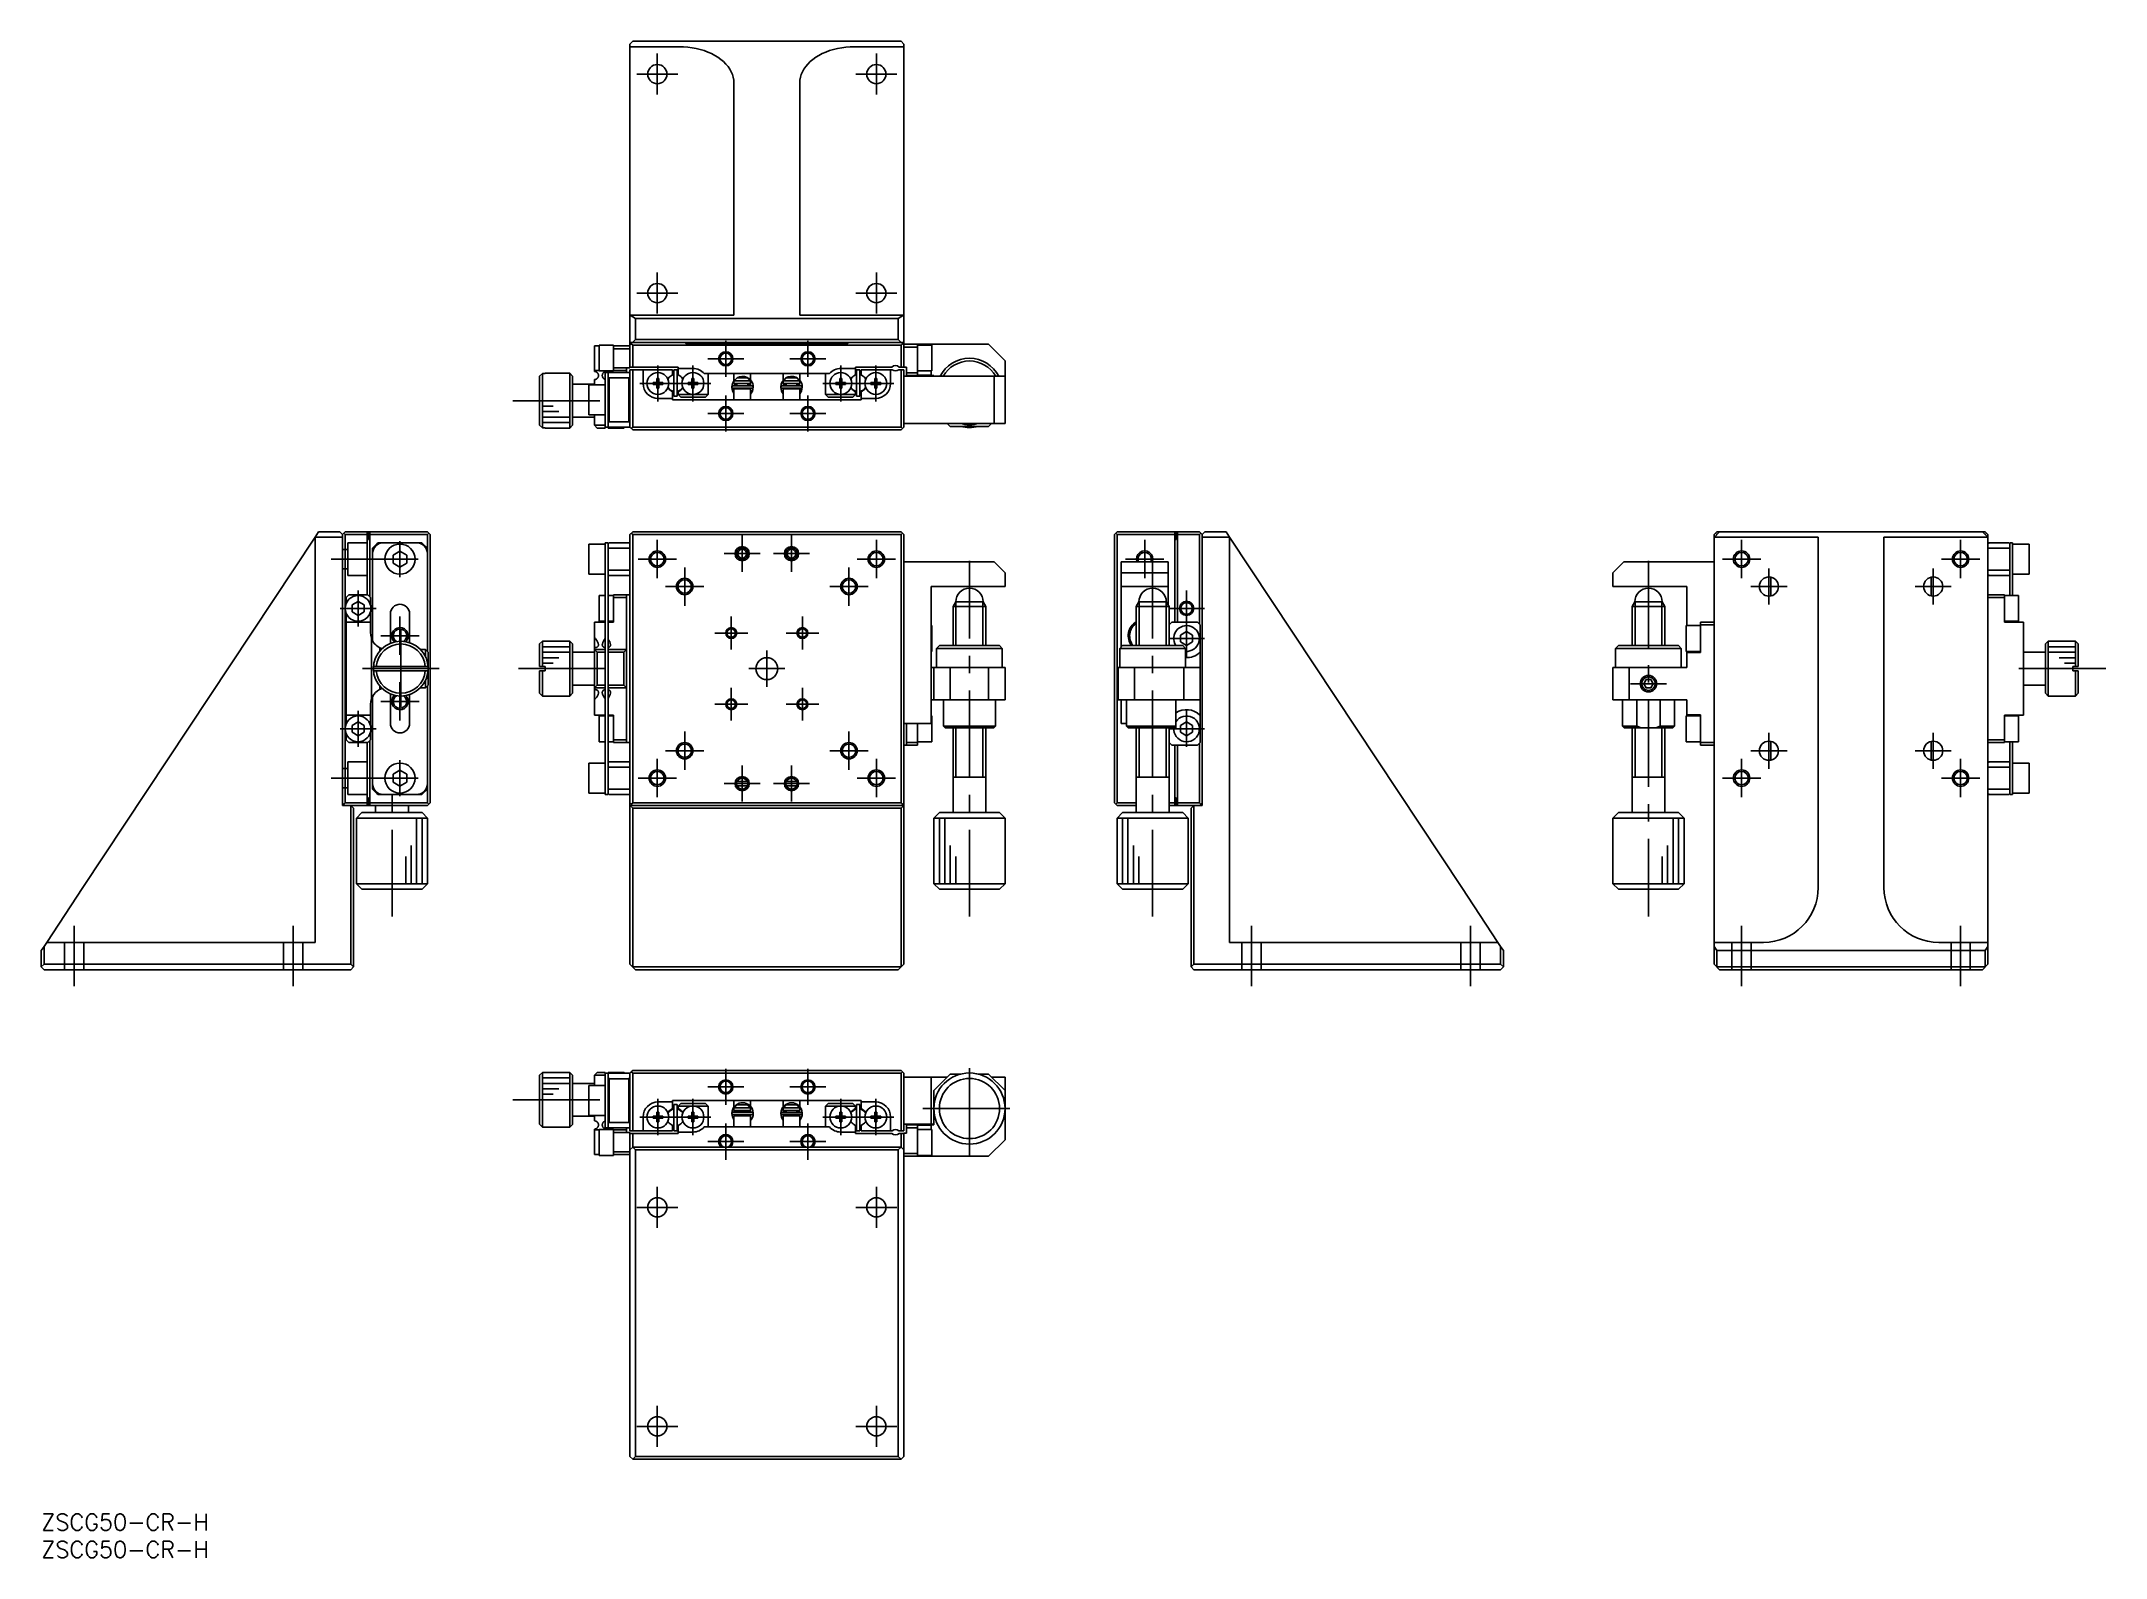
# Model space of a CAD drawing. Extents: x 0 to 377, y -8 to 269.
import ezdxf

# ---------------------------------------------------------------- set-up
doc = ezdxf.new("R2010")
doc.units = 0
doc.header["$LTSCALE"] = 0.5
doc.linetypes.add('CENTER', pattern=[50.8, 31.75, -6.35, 6.35, -6.35])
doc.linetypes.add('DASHED', pattern=[19.05, 12.7, -6.35])
for name, color, linetype in [('MSM_CENTER', 1, 'CENTER'), ('MSM_CONTINUOUS', 7, 'CONTINUOUS'), ('MSM_DASHED', 4, 'DASHED'), ('MSM_NARROW', 5, 'CONTINUOUS'), ('MSM_PART_NUMBER', 7, 'CONTINUOUS')]:
    doc.layers.add(name, color=color, linetype=linetype)
doc.styles.get("Standard").update_dxf_attribs({"font": 'txt.shx', "height": 3, "bigfont": 'bigfont.shx'})

# ---------------------------------------------------------------- blocks, each defined once
blk = doc.blocks.new('*U2')
at = {"layer": 'MSM_PART_NUMBER'}
blk.add_text('ZSCG50-CR-H', height=3, dxfattribs=at).set_placement((0, -3))
blk = doc.blocks.new('*U3')
at = {"layer": 'MSM_PART_NUMBER'}
blk.add_text('ZSCG50-CR-H', height=3, dxfattribs=at).set_placement((0, -8))

msp = doc.modelspace()

# ---------------------------------------------------------------- linework, layer by layer
at = {"layer": 'MSM_CENTER'}
for p, q in [((112.5, 259.25), (112.5, 266.75)), ((152.5, 259.25), (152.5, 266.75)), ((108.75, 263), (116.25, 263)), ((148.75, 263), (156.25, 263)), ((112.5, 219.25), (112.5, 226.75)), ((152.5, 219.25), (152.5, 226.75)), ((108.75, 223), (116.25, 223)), ((148.75, 223), (156.25, 223)), ((125, 207.7), (125, 214.3)), ((140, 207.7), (140, 214.3)), ((112.6, 203.2), (112.6, 209.8)), ((119, 203.2), (119, 209.8)), ((121.7, 211), (128.3, 211)), ((136.7, 211), (143.3, 211)), ((146, 203.2), (146, 209.8)), ((152.4, 203.2), (152.4, 209.8)), ((109.3, 206.5), (122.3, 206.5)), ((125, 197.7), (125, 204.3)), ((140, 197.7), (140, 204.3)), ((142.7, 206.5), (155.7, 206.5)), ((102, 203.35), (86, 203.35)), ((121.7, 201), (128.3, 201)), ((136.7, 201), (143.3, 201)), ((65.5, 171.105071), (65.5, 177.705071)), ((112.5, 177.905071), (112.5, 170.905071)), ((128, 172.105071), (128, 178.705071)), ((137, 172.105071), (137, 178.705071)), ((152.5, 177.905071), (152.5, 170.905071)), ((201.5, 177.905071), (201.5, 170.905071)), ((310.5, 177.905071), (310.5, 170.905071)), ((350.5, 177.905071), (350.5, 170.905071)), ((68.8, 174.405071), (52, 174.405071)), ((109, 174.405071), (116, 174.405071)), ((124.7, 175.405071), (131.3, 175.405071)), ((133.7, 175.405071), (140.3, 175.405071)), ((149, 174.405071), (156, 174.405071)), ((169.5, 109.105071), (169.5, 174.105071)), ((198, 174.405071), (205, 174.405071)), ((202.95, 109.105071), (202.95, 174.105071)), ((293.5, 174.105071), (293.5, 109.105071)), ((307, 174.405071), (314, 174.405071)), ((347, 174.405071), (354, 174.405071)), ((117.5, 172.905071), (117.5, 165.905071)), ((147.5, 172.905071), (147.5, 165.905071)), ((315.5, 166.105071), (315.5, 172.705071)), ((345.5, 166.105071), (345.5, 172.705071)), ((57.85, 162.105071), (57.85, 168.705071)), ((114, 169.405071), (121, 169.405071)), ((144, 169.405071), (151, 169.405071)), ((209.15, 156.605071), (209.15, 168.705071)), ((312.2, 169.405071), (318.8, 169.405071)), ((342.2, 169.405071), (348.8, 169.405071)), ((54.55, 165.405071), (61.15, 165.405071)), ((65.5, 163.905071), (65.5, 156.905071)), ((126, 157.905071), (126, 163.905071)), ((139, 157.905071), (139, 163.905071)), ((205.85, 165.405071), (212.45, 165.405071)), ((62, 160.405071), (69, 160.405071)), ((65.65, 161.405071), (65.65, 147.405071)), ((123, 160.905071), (129, 160.905071)), ((136, 160.905071), (142, 160.905071)), ((205.85, 159.905071), (212.45, 159.905071)), ((132.5, 151.105071), (132.5, 157.705071)), ((58.65, 154.405071), (72.65, 154.405071)), ((65.5, 151.905071), (65.5, 144.905071)), ((103, 154.405071), (86, 154.405071)), ((126, 144.905071), (126, 150.905071)), ((129.2, 154.405071), (135.8, 154.405071)), ((139, 144.905071), (139, 150.905071)), ((290.2, 151.655071), (296.8, 151.655071)), ((377, 154.405071), (360, 154.405071)), ((62, 148.405071), (69, 148.405071)), ((123, 147.905071), (129, 147.905071)), ((136, 147.905071), (142, 147.905071)), ((54.55, 143.405071), (61.15, 143.405071)), ((57.85, 140.105071), (57.85, 146.705071)), ((205.85, 143.405071), (212.45, 143.405071)), ((209.15, 140.105071), (209.15, 146.705071)), ((117.5, 142.905071), (117.5, 135.905071)), ((147.5, 142.905071), (147.5, 135.905071)), ((315.5, 136.105071), (315.5, 142.705071)), ((345.5, 136.105071), (345.5, 142.705071)), ((65.5, 131.105071), (65.5, 137.705071)), ((112.5, 137.905071), (112.5, 130.905071)), ((114, 139.405071), (121, 139.405071)), ((128, 130.105071), (128, 136.705071)), ((137, 130.105071), (137, 136.705071)), ((144, 139.405071), (151, 139.405071)), ((152.5, 137.905071), (152.5, 130.905071)), ((310.5, 137.905071), (310.5, 130.905071)), ((312.2, 139.405071), (318.8, 139.405071)), ((342.2, 139.405071), (348.8, 139.405071)), ((350.5, 137.905071), (350.5, 130.905071)), ((68.8, 134.405071), (52, 134.405071)), ((64.05, 109.105071), (64.05, 134.405071)), ((116, 134.405071), (109, 134.405071)), ((124.7, 133.405071), (131.3, 133.405071)), ((133.7, 133.405071), (140.3, 133.405071)), ((149, 134.405071), (156, 134.405071)), ((307, 134.405071), (314, 134.405071)), ((347, 134.405071), (354, 134.405071)), ((6, 96.405071), (6, 107.405071)), ((46, 96.405071), (46, 107.405071)), ((221, 96.405071), (221, 107.405071)), ((261, 96.405071), (261, 107.405071)), ((310.5, 107.405071), (310.5, 96.405071)), ((350.5, 107.405071), (350.5, 96.405071)), ((125, 74.7), (125, 81.3)), ((140, 74.7), (140, 81.3)), ((169.5, 65.550001), (169.5, 82.549999)), ((102, 75.65), (86, 75.65)), ((112.6, 69.2), (112.6, 75.8)), ((119, 69.2), (119, 75.8)), ((121.7, 78), (128.3, 78)), ((136.7, 78), (143.3, 78)), ((146, 69.2), (146, 75.8)), ((152.4, 69.2), (152.4, 75.8)), ((109.3, 72.5), (122.3, 72.5)), ((142.7, 72.5), (155.7, 72.5)), ((161.000001, 74.05), (177.999999, 74.05)), ((121.7, 68), (128.3, 68)), ((125, 64.7), (125, 71.3)), ((136.7, 68), (143.3, 68)), ((140, 64.7), (140, 71.3)), ((112.5, 52.25), (112.5, 59.75)), ((152.5, 52.25), (152.5, 59.75)), ((108.75, 56), (116.25, 56)), ((148.75, 56), (156.25, 56)), ((112.5, 12.25), (112.5, 19.75)), ((152.5, 12.25), (152.5, 19.75)), ((108.75, 16), (116.25, 16)), ((148.75, 16), (156.25, 16))]:
    msp.add_line(p, q, dxfattribs=at)
at = {"layer": 'MSM_CONTINUOUS'}
for p, q in [((108, 269), (107.5, 268.5)), ((107.5, 209.35), (107.5, 268.5)), ((107.5, 268.007172), (116.5, 268.007172)), ((108, 269), (157, 269)), ((116.5, 268.007172), (117.284591, 267.986768)), ((117.284591, 267.986768), (118.064345, 267.925683)), ((118.064345, 267.925683), (118.834454, 267.824292)), ((118.834454, 267.824292), (119.59017, 267.683222)), ((119.59017, 267.683222), (120.326834, 267.503341)), ((144.673166, 267.503341), (145.40983, 267.683222)), ((145.40983, 267.683222), (146.165546, 267.824292)), ((146.165546, 267.824292), (146.935655, 267.925683)), ((146.935655, 267.925683), (147.715409, 267.986768)), ((147.715409, 267.986768), (148.5, 268.007172)), ((148.5, 268.007172), (157.5, 268.007172)), ((157.5, 268.5), (157, 269)), ((157.5, 268.5), (157.5, 209.45)), ((120.326834, 267.503341), (121.039905, 267.28576)), ((121.039905, 267.28576), (121.724986, 267.031818)), ((121.724986, 267.031818), (122.377853, 266.743083)), ((122.377853, 266.743083), (122.99448, 266.421333)), ((122.99448, 266.421333), (123.571068, 266.068554)), ((123.571068, 266.068554), (124.10406, 265.686919)), ((124.10406, 265.686919), (124.59017, 265.278782)), ((124.59017, 265.278782), (125.026402, 264.846659)), ((125.026402, 264.846659), (125.410065, 264.393214)), ((125.410065, 264.393214), (125.738795, 263.921242)), ((125.738795, 263.921242), (126.010565, 263.433655)), ((138.989435, 263.433655), (139.261205, 263.921242)), ((139.261205, 263.921242), (139.589935, 264.393214)), ((139.589935, 264.393214), (139.973598, 264.846659)), ((139.973598, 264.846659), (140.40983, 265.278782)), ((140.40983, 265.278782), (140.89594, 265.686919)), ((140.89594, 265.686919), (141.428932, 266.068554)), ((141.428932, 266.068554), (142.00552, 266.421333)), ((142.00552, 266.421333), (142.622147, 266.743083)), ((142.622147, 266.743083), (143.275014, 267.031818)), ((143.275014, 267.031818), (143.960095, 267.28576)), ((143.960095, 267.28576), (144.673166, 267.503341)), ((126.010565, 263.433655), (126.223699, 262.933457)), ((126.223699, 262.933457), (126.376883, 262.423733)), ((126.376883, 262.423733), (126.469173, 261.907625)), ((126.469173, 261.907625), (126.5, 261.388316)), ((126.5, 261.388316), (126.5, 219)), ((138.5, 261.388316), (138.530827, 261.907625)), ((138.5, 219), (138.5, 261.388316)), ((138.530827, 261.907625), (138.623117, 262.423733)), ((138.623117, 262.423733), (138.776301, 262.933457)), ((138.776301, 262.933457), (138.989435, 263.433655)), ((107.5, 219), (126.5, 219)), ((107.54176, 219), (108.5, 218.365755)), ((157.5, 219), (138.5, 219)), ((156.5, 218.365755), (157.45824, 219)), ((156.5, 218.365755), (108.5, 218.365755)), ((108.5, 218.365755), (108.5, 214.5)), ((156.5, 214.5), (156.5, 218.365755)), ((101, 213.35), (101.9, 213.35)), ((101, 213.35), (101, 208.7)), ((101.9, 213.5), (101.9, 208.8)), ((104.5, 213.5), (101.9, 213.5)), ((104.5, 208.8), (104.5, 213.5)), ((104.5, 213.35), (107.5, 213.35)), ((107.5, 212.85), (104.5, 212.85)), ((107.5, 213.5), (108.5, 214.5)), ((157.5, 214), (107.5, 214)), ((107.75, 213.75), (108, 213.5)), ((108, 213.5), (108, 209.5)), ((157, 213.5), (108, 213.5)), ((108.5, 214.5), (156.5, 214.5)), ((117.85, 213.65), (117.5, 214)), ((147.15, 213.65), (117.85, 213.65)), ((147.5, 214), (147.15, 213.65)), ((156.5, 214.5), (157.5, 213.5)), ((157, 213.5), (157.25, 213.75)), ((157, 209.5), (157, 213.5)), ((157.5, 213.65), (173, 213.65)), ((160, 213.15), (157.5, 213.15)), ((160, 213.65), (160, 207.95)), ((162.5, 213.580821), (160, 213.580821)), ((162.6, 213.5), (160, 213.5)), ((162.5, 213.65), (162.5, 213.5)), ((162.6, 208.8), (162.6, 213.5)), ((176, 210.65), (173, 213.65)), ((91, 207.832187), (91.5, 208.333974)), ((91, 198.867813), (91, 207.832187)), ((91.5, 208.333974), (91.5, 198.366026)), ((91.5, 208.333974), (92, 208.333974)), ((92, 208.333974), (92, 208.35)), ((96.5, 208.35), (92, 208.35)), ((96.5, 198.35), (96.5, 208.35)), ((97, 207.85), (96.5, 208.35)), ((97, 207.85), (97, 198.85)), ((101.9, 208.85), (101, 208.85)), ((101, 208.7), (101.011811, 208.699906)), ((101.011811, 208.699906), (101.023607, 208.699627)), ((101.023607, 208.699627), (101.035345, 208.699166)), ((101.035345, 208.699166), (101.046985, 208.698527)), ((101.046985, 208.698527), (101.058952, 208.697679)), ((101.058952, 208.697679), (101.07079, 208.696651)), ((101.07079, 208.696651), (101.082472, 208.695451)), ((101.082472, 208.695451), (101.093969, 208.69409)), ((101.093969, 208.69409), (101.113372, 208.691382)), ((101.113372, 208.691382), (101.13224, 208.688249)), ((101.13224, 208.688249), (101.150562, 208.684732)), ((101.150562, 208.684732), (101.168326, 208.680866)), ((101.168326, 208.680866), (101.18552, 208.676693)), ((101.18552, 208.676693), (101.202133, 208.672248)), ((101.202133, 208.672248), (101.234359, 208.662476)), ((101.234359, 208.662476), (101.26487, 208.651753)), ((101.26487, 208.651753), (101.29381, 208.640156)), ((101.29381, 208.640156), (101.321322, 208.627761)), ((101.321322, 208.627761), (101.347549, 208.614643)), ((101.347549, 208.614643), (101.372633, 208.60088)), ((101.372633, 208.60088), (101.413196, 208.575942)), ((101.413196, 208.575942), (101.451214, 208.549138)), ((101.459257, 207.357064), (101.43051, 207.335879)), ((101.451214, 208.549138), (101.486859, 208.520527)), ((101.486684, 207.379353), (101.459257, 207.357064)), ((101.511805, 207.401776), (101.486684, 207.379353)), ((101.486859, 208.520527), (101.520302, 208.490172)), ((101.535689, 207.425094), (101.511805, 207.401776)), ((101.520302, 208.490172), (101.56275, 208.445811)), ((101.558288, 207.449193), (101.535689, 207.425094)), ((101.579555, 207.473958), (101.558288, 207.449193)), ((101.56275, 208.445811), (101.601396, 208.398151)), ((101.599977, 207.499974), (101.579555, 207.473958)), ((101.619026, 207.526564), (101.599977, 207.499974)), ((101.601396, 208.398151), (101.636149, 208.347259)), ((101.63669, 207.553615), (101.619026, 207.526564)), ((101.636149, 208.347259), (101.660346, 208.305595)), ((101.652955, 207.581016), (101.63669, 207.553615)), ((101.672031, 207.617027), (101.652955, 207.581016)), ((101.660346, 208.305595), (101.682056, 208.261945)), ((101.688859, 207.653404), (101.672031, 207.617027)), ((101.682056, 208.261945), (101.701108, 208.21637)), ((101.703473, 207.689949), (101.688859, 207.653404)), ((101.701108, 208.21637), (101.717334, 208.168932)), ((101.718383, 207.734569), (101.703473, 207.689949)), ((101.717334, 208.168932), (101.728524, 208.12819)), ((101.730255, 207.77916), (101.718383, 207.734569)), ((101.728524, 208.12819), (101.737541, 208.086136)), ((101.739219, 207.823516), (101.730255, 207.77916)), ((101.737541, 208.086136), (101.744228, 208.042871)), ((101.745409, 207.867431), (101.739219, 207.823516)), ((101.744228, 208.042871), (101.748431, 207.998496)), ((101.748956, 207.910698), (101.745409, 207.867431)), ((101.748431, 207.998496), (101.749994, 207.953111)), ((101.749994, 207.953111), (101.748956, 207.910698)), ((101.9, 208.8), (104.5, 208.8)), ((102.450304, 207.928636), (102.450337, 207.972463)), ((102.452917, 207.883934), (102.450304, 207.928636)), ((102.450337, 207.972463), (102.452858, 208.015407)), ((102.452858, 208.015407), (102.457725, 208.05736)), ((102.458337, 207.838493), (102.452917, 207.883934)), ((102.457725, 208.05736), (102.464791, 208.098214)), ((102.466721, 207.792515), (102.458337, 207.838493)), ((102.464791, 208.098214), (102.477822, 208.15239)), ((102.474804, 207.758724), (102.466721, 207.792515)), ((102.484624, 207.724765), (102.474804, 207.758724)), ((102.477822, 208.15239), (102.494476, 208.204436)), ((102.49623, 207.690761), (102.484624, 207.724765)), ((102.494476, 208.204436), (102.514474, 208.254227)), ((102.50967, 207.656837), (102.49623, 207.690761)), ((102.524084, 207.625011), (102.50967, 207.656837)), ((102.514474, 208.254227), (102.536669, 208.300003)), ((102.540269, 207.593342), (102.524084, 207.625011)), ((102.536669, 208.300003), (102.56163, 208.343702)), ((102.558221, 207.561983), (102.540269, 207.593342)), ((102.577936, 207.531087), (102.558221, 207.561983)), ((102.56163, 208.343702), (102.58923, 208.385281)), ((102.599411, 207.500808), (102.577936, 207.531087)), ((102.58923, 208.385281), (102.619339, 208.424693)), ((102.62264, 207.471298), (102.599411, 207.500808)), ((102.619339, 208.424693), (102.652879, 208.463022)), ((102.646595, 207.4438), (102.62264, 207.471298)), ((102.672186, 207.41717), (102.646595, 207.4438)), ((102.652879, 208.463022), (102.689096, 208.499124)), ((102.699351, 207.391564), (102.672186, 207.41717)), ((102.689096, 208.499124), (102.728079, 208.532945)), ((102.720195, 207.373559), (102.699351, 207.391564)), ((102.741866, 207.356192), (102.720195, 207.373559)), ((102.728079, 208.532945), (102.769916, 208.564433)), ((102.764323, 207.339523), (102.741866, 207.356192)), ((102.769916, 208.564433), (102.807571, 208.589159)), ((102.807571, 208.589159), (102.847783, 208.61217)), ((102.847783, 208.61217), (102.890896, 208.633341)), ((102.890896, 208.633341), (102.913862, 208.643289)), ((102.913862, 208.643289), (102.937859, 208.652742)), ((102.937859, 208.652742), (102.962978, 208.661621)), ((102.962978, 208.661621), (102.98931, 208.669846)), ((102.98931, 208.669846), (103.016947, 208.677337)), ((103, 208.5), (107.5, 208.5)), ((103, 208.5), (103, 198.35)), ((103.016947, 208.677337), (103.04598, 208.684015)), ((103.04598, 208.684015), (103.059192, 208.686662)), ((103.059192, 208.686662), (103.072749, 208.689122)), ((103.072749, 208.689122), (103.08663, 208.691377)), ((103.08663, 208.691377), (103.10081, 208.693408)), ((103.10081, 208.693408), (103.115266, 208.695197)), ((103.115266, 208.695197), (103.129976, 208.696724)), ((103.129976, 208.696724), (103.141128, 208.697685)), ((103.141128, 208.697685), (103.152416, 208.698488)), ((103.152416, 208.698488), (103.163808, 208.699126)), ((103.163808, 208.699126), (103.175271, 208.699592)), ((103.175271, 208.699592), (103.187235, 208.69989)), ((103.187235, 208.69989), (103.199249, 208.699998)), ((103.199249, 208.699998), (103.211264, 208.699914)), ((103.211264, 208.699914), (103.223234, 208.69964)), ((103.223234, 208.69964), (103.236746, 208.699096)), ((103.236746, 208.699096), (103.250172, 208.698312)), ((103.250172, 208.698312), (103.263467, 208.6973)), ((103.263467, 208.6973), (103.276589, 208.696072)), ((103.276589, 208.696072), (103.289493, 208.694639)), ((103.289493, 208.694639), (103.302136, 208.693013)), ((103.302136, 208.693013), (103.321874, 208.690032)), ((103.321874, 208.690032), (103.341036, 208.686622)), ((103.341036, 208.686622), (103.359617, 208.68282)), ((103.359617, 208.68282), (103.377613, 208.678667)), ((103.377613, 208.678667), (103.395021, 208.674202)), ((103.395021, 208.674202), (103.411834, 208.669462)), ((103.411834, 208.669462), (103.452882, 208.656156)), ((103.452882, 208.656156), (103.491242, 208.641332)), ((103.491242, 208.641332), (103.527174, 208.625114)), ((103.5, 198.35), (103.5, 208.5)), ((103.5, 207.7), (103.7, 207.5)), ((103.527174, 208.625114), (103.560941, 208.607623)), ((103.560941, 208.607623), (103.592806, 208.588981)), ((103.592806, 208.588981), (103.623029, 208.569311)), ((103.623029, 208.569311), (103.663527, 208.539639)), ((103.663527, 208.539639), (103.701376, 208.507831)), ((107.3, 207.5), (103.7, 207.5)), ((103.7, 207.5), (103.7, 199.5)), ((103.701376, 208.507831), (103.709702, 208.500186)), ((104.5, 209.35), (107.5, 209.35)), ((106.9, 208.85), (104.5, 208.85)), ((106.9, 209.35), (106.9, 208.5)), ((107.3, 207.5), (107.5, 207.7)), ((107.3, 199.5), (107.3, 207.5)), ((116.3, 209.5), (107.5, 209.5)), ((107.5, 198.5), (107.5, 209)), ((107.5, 209), (115.3, 209)), ((108, 209), (108, 198.5)), ((109.9, 206.5), (109.9, 209)), ((112.42, 207.386361), (112.78, 207.386361)), ((112.42, 206.68), (112.42, 207.386361)), ((112.78, 207.386361), (112.78, 206.68)), ((115.3, 208.044412), (115.00625, 207.874815)), ((115.3, 209), (115.3, 208.044412)), ((115.5, 209), (115.5, 204.2)), ((116.1, 209), (115.5, 209)), ((116.1, 209), (116.1, 204.2)), ((116.3, 208.044412), (116.3, 209.5)), ((116.3, 209.25), (119, 209.25)), ((116.59375, 207.874815), (116.3, 208.044412)), ((118.82, 207.386361), (119.18, 207.386361)), ((118.82, 206.68), (118.82, 207.386361)), ((119.18, 207.386361), (119.18, 206.68)), ((121.079062, 208.3), (143.920938, 208.3)), ((121.8, 208.3), (121.8, 204.5)), ((127.076589, 207.516132), (126.499493, 206.995996)), ((126.5, 208.3), (126.5, 206.5)), ((126.554317, 207), (127.083485, 207.5)), ((127.083485, 207.5), (128.916515, 207.5)), ((128.916515, 207.5), (129.445683, 207)), ((129.5, 207.157186), (129.5, 208.3)), ((135.5, 208.3), (135.5, 207.082478)), ((135.554317, 207), (136.083485, 207.5)), ((136.083485, 207.5), (137.916515, 207.5)), ((137.916515, 207.5), (138.445683, 207)), ((138.5, 207.101625), (138.5, 208.3)), ((143.2, 208.3), (143.2, 204.5)), ((145.82, 207.386361), (146.18, 207.386361)), ((145.82, 206.68), (145.82, 207.386361)), ((148.7, 209.25), (146, 209.25)), ((146.18, 207.386361), (146.18, 206.68)), ((148.40625, 207.874815), (148.7, 208.044412)), ((148.7, 209.5), (155.338562, 209.5)), ((148.7, 208.044412), (148.7, 209.5)), ((148.9, 209), (148.9, 204.2)), ((148.9, 209), (149.5, 209)), ((149.5, 209), (149.5, 204.2)), ((149.7, 209), (149.7, 208.044412)), ((155.4, 209), (149.7, 209)), ((149.7, 208.044412), (149.99375, 207.874815)), ((152.22, 207.386361), (152.58, 207.386361)), ((152.22, 206.68), (152.22, 207.386361)), ((152.58, 207.386361), (152.58, 206.68)), ((155.1, 206.5), (155.1, 209)), ((157.5, 209), (156.6, 209)), ((156.661438, 209.5), (157.5, 209.5)), ((157, 198.5), (157, 209)), ((158, 209.45), (157.5, 209.45)), ((157.5, 209), (157.5, 198.5)), ((157.5, 207.8), (176, 207.8)), ((158, 207.95), (158, 209.45)), ((158, 208.45), (160, 208.45)), ((163, 207.95), (158, 207.95)), ((160, 208.8), (162.6, 208.8)), ((160, 207.990264), (162.5, 207.990264)), ((162.5, 208.8), (162.5, 207.95)), ((163, 207.95), (163, 207.8)), ((174, 199.2), (174, 207.8)), ((176, 210.65), (176, 199.2)), ((101, 206.35), (97, 206.35)), ((100, 206.25), (100, 200.75)), ((103, 206.25), (100, 206.25)), ((101.034291, 207.20079), (101, 207.2)), ((101, 207.2), (101, 206.25)), ((101.068536, 207.203148), (101.034291, 207.20079)), ((101.102603, 207.207057), (101.068536, 207.203148)), ((101.136358, 207.2125), (101.102603, 207.207057)), ((101.16773, 207.219001), (101.136358, 207.2125)), ((101.198755, 207.226823), (101.16773, 207.219001)), ((101.229329, 207.235926), (101.198755, 207.226823)), ((101.25935, 207.246269), (101.229329, 207.235926)), ((101.287808, 207.257424), (101.25935, 207.246269)), ((101.315697, 207.269686), (101.287808, 207.257424)), ((101.342937, 207.283), (101.315697, 207.269686)), ((101.369452, 207.29731), (101.342937, 207.283)), ((101.400542, 207.31592), (101.369452, 207.29731)), ((101.43051, 207.335879), (101.400542, 207.31592)), ((102.787522, 207.323612), (102.764323, 207.339523)), ((102.812219, 207.308033), (102.787522, 207.323612)), ((102.837681, 207.293329), (102.812219, 207.308033)), ((102.863842, 207.279558), (102.837681, 207.293329)), ((102.890636, 207.266777), (102.863842, 207.279558)), ((102.917217, 207.255357), (102.890636, 207.266777)), ((102.944354, 207.24492), (102.917217, 207.255357)), ((102.971973, 207.235508), (102.944354, 207.24492)), ((103, 207.227158), (102.971973, 207.235508)), ((111.713639, 206.68), (112.42, 206.68)), ((111.713639, 206.32), (111.713639, 206.68)), ((111.713639, 206.32), (112.42, 206.32)), ((112.430372, 206.669628), (112.42, 206.68)), ((112.430372, 206.330372), (112.42, 206.32)), ((112.42, 205.613639), (112.42, 206.32)), ((112.78, 205.613639), (112.42, 205.613639)), ((112.430372, 206.669628), (112.769628, 206.669628)), ((112.430372, 206.330372), (112.430372, 206.669628)), ((112.769628, 206.330372), (112.430372, 206.330372)), ((115.3, 203.75), (112.65, 203.75)), ((112.769628, 206.669628), (112.78, 206.68)), ((112.769628, 206.669628), (112.769628, 206.330372)), ((112.769628, 206.330372), (112.78, 206.32)), ((112.78, 206.68), (113.486361, 206.68)), ((112.78, 206.32), (112.78, 205.613639)), ((113.486361, 206.32), (112.78, 206.32)), ((113.486361, 206.68), (113.486361, 206.32)), ((115.00625, 205.125185), (115.3, 204.955588)), ((115.3, 203.5), (115.3, 204.955588)), ((115.5, 204.2), (116.1, 204.2)), ((116.3, 204.955588), (116.59375, 205.125185)), ((116.3, 204.5), (116.3, 204.955588)), ((116.3, 204.5), (121.8, 204.5)), ((116.8, 204), (116.3, 204.5)), ((121.3, 204), (116.8, 204)), ((118.113639, 206.68), (118.82, 206.68)), ((118.113639, 206.32), (118.113639, 206.68)), ((118.113639, 206.32), (118.82, 206.32)), ((118.830372, 206.669628), (118.82, 206.68)), ((118.830372, 206.330372), (118.82, 206.32)), ((118.82, 205.613639), (118.82, 206.32)), ((119.18, 205.613639), (118.82, 205.613639)), ((118.830372, 206.669628), (119.169628, 206.669628)), ((118.830372, 206.330372), (118.830372, 206.669628)), ((119.169628, 206.330372), (118.830372, 206.330372)), ((119.169628, 206.669628), (119.18, 206.68)), ((119.169628, 206.669628), (119.169628, 206.330372)), ((119.169628, 206.330372), (119.18, 206.32)), ((119.18, 206.68), (119.886361, 206.68)), ((119.18, 206.32), (119.18, 205.613639)), ((119.886361, 206.32), (119.18, 206.32)), ((119.886361, 206.68), (119.886361, 206.32)), ((121.8, 204.5), (121.3, 204)), ((126.117316, 205.815134), (126.120955, 205.714345)), ((126.251177, 205.129055), (126.251546, 205.127917)), ((126.251546, 205.127917), (126.251879, 205.126895)), ((126.251879, 205.126895), (126.252301, 205.12561)), ((126.252301, 205.12561), (126.252854, 205.12394)), ((126.252854, 205.12394), (126.253392, 205.122328)), ((126.253392, 205.122328), (126.254478, 205.119113)), ((126.254478, 205.119113), (126.255098, 205.117299)), ((126.255098, 205.117299), (126.256335, 205.113731)), ((126.256335, 205.113731), (126.273273, 205.070097)), ((126.273503, 205.073912), (126.272991, 205.071429)), ((126.272991, 205.071429), (126.273723, 205.071736)), ((126.273273, 205.070097), (126.272991, 205.071429)), ((126.274209, 205.070339), (126.297811, 205.017409)), ((129.816089, 206.03711), (126.316089, 206.03711)), ((126.316089, 205.63711), (129.816089, 205.63711)), ((129.5, 207), (126.5, 207)), ((126.5, 206.5), (129.5, 206.5)), ((129.5, 205.5), (126.5, 205.5)), ((126.5, 205.5), (126.5, 203.5)), ((126.552382, 205.49992), (126.52809, 205.637108)), ((126.528408, 206.037112), (126.663966, 206.500053)), ((126.586004, 206.3), (127, 206.3)), ((126.664381, 205.500027), (126.9177, 205.63711)), ((127, 206.5), (127, 206.03711)), ((127, 205.63711), (127, 205.5)), ((129, 206.03711), (129, 206.5)), ((129, 206.3), (129.5, 206.3)), ((129, 205.5), (129, 205.63711)), ((129.214478, 205.63711), (129.467785, 205.500045)), ((129.4679, 206.500122), (129.60407, 206.037138)), ((129.854132, 205.061433), (129.49998, 205.20128)), ((129.5, 207.156374), (129.5, 207.156548)), ((129.5, 207.155993), (129.5, 207.156097)), ((129.5, 206.5), (129.5, 207)), ((129.5, 206.3), (129.5, 206.426012)), ((129.5, 203.5), (129.5, 205.5)), ((129.505027, 205.20913), (129.5, 205.213307)), ((129.50009, 205.432348), (129.500032, 205.250981)), ((129.500051, 204.517408), (129.858054, 205.070537)), ((129.511098, 205.204582), (129.505027, 205.20913)), ((129.518175, 205.199692), (129.511098, 205.204582)), ((129.526214, 205.194488), (129.518175, 205.199692)), ((129.535166, 205.189004), (129.526214, 205.194488)), ((129.544976, 205.183273), (129.535166, 205.189004)), ((129.555585, 205.17733), (129.544976, 205.183273)), ((129.566926, 205.171212), (129.555585, 205.17733)), ((129.578931, 205.164955), (129.566926, 205.171212)), ((129.591525, 205.158599), (129.578931, 205.164955)), ((129.604632, 205.152183), (129.591525, 205.158599)), ((129.618171, 205.145745), (129.604632, 205.152183)), ((129.632058, 205.139325), (129.618171, 205.145745)), ((129.646209, 205.132964), (129.632058, 205.139325)), ((129.660537, 205.126699), (129.646209, 205.132964)), ((129.674954, 205.120569), (129.660537, 205.126699)), ((129.689371, 205.114612), (129.674954, 205.120569)), ((129.7037, 205.108865), (129.689371, 205.114612)), ((129.717853, 205.103362), (129.7037, 205.108865)), ((129.731743, 205.098138), (129.717853, 205.103362)), ((129.745285, 205.093224), (129.731743, 205.098138)), ((129.758395, 205.088651), (129.745285, 205.093224)), ((129.770994, 205.084446), (129.758395, 205.088651)), ((129.783004, 205.080636), (129.770994, 205.084446)), ((129.794351, 205.077244), (129.783004, 205.080636)), ((129.804966, 205.074291), (129.794351, 205.077244)), ((129.814783, 205.071794), (129.804966, 205.074291)), ((129.823743, 205.06977), (129.814783, 205.071794)), ((129.83179, 205.06823), (129.823743, 205.06977)), ((129.838874, 205.067185), (129.83179, 205.06823)), ((129.844953, 205.06664), (129.838874, 205.067185)), ((129.84999, 205.066598), (129.844953, 205.06664)), ((129.847927, 205.637792), (129.847091, 205.63955)), ((129.861944, 205.606203), (129.847927, 205.637792)), ((129.853952, 205.067061), (129.84999, 205.066598)), ((129.856816, 205.068025), (129.853952, 205.067061)), ((129.858565, 205.069484), (129.856816, 205.068025)), ((129.857045, 205.068232), (130.014769, 205.809775)), ((129.859187, 205.071429), (129.858565, 205.069484)), ((129.858905, 205.070097), (129.871059, 205.100487)), ((129.874363, 205.573965), (129.861944, 205.606203)), ((129.871059, 205.100487), (129.882313, 205.133148)), ((129.885155, 205.54116), (129.874363, 205.573965)), ((129.882313, 205.133148), (129.891918, 205.16632)), ((129.894294, 205.507866), (129.885155, 205.54116)), ((129.891918, 205.16632), (129.899852, 205.199922)), ((129.901757, 205.474165), (129.894294, 205.507866)), ((129.899852, 205.199922), (129.906096, 205.233869)), ((129.907528, 205.440141), (129.901757, 205.474165)), ((129.906096, 205.233869), (129.910635, 205.26808)), ((129.911591, 205.405875), (129.907528, 205.440141)), ((129.910635, 205.26808), (129.913458, 205.30247)), ((129.913936, 205.371452), (129.911591, 205.405875)), ((129.913458, 205.30247), (129.91456, 205.336955)), ((129.91456, 205.336955), (129.913936, 205.371452)), ((135.059274, 205.825873), (135.062913, 205.725084)), ((135.193134, 205.139794), (135.193503, 205.138656)), ((135.193503, 205.138656), (135.193837, 205.137635)), ((135.193837, 205.137635), (135.194259, 205.136349)), ((135.194259, 205.136349), (135.194812, 205.134679)), ((135.194812, 205.134679), (135.19535, 205.133067)), ((135.19535, 205.133067), (135.196435, 205.129852)), ((135.196435, 205.129852), (135.197056, 205.128038)), ((135.197056, 205.128038), (135.198293, 205.12447)), ((135.198293, 205.12447), (135.21523, 205.080836)), ((135.21546, 205.084651), (135.214949, 205.082168)), ((135.214949, 205.082168), (135.21568, 205.082476)), ((135.21523, 205.080836), (135.214949, 205.082168)), ((135.223964, 205.094915), (135.21546, 205.084651)), ((135.216166, 205.081078), (135.239769, 205.028148)), ((138.758046, 206.04785), (135.258046, 206.04785)), ((135.258046, 205.64785), (138.758046, 205.64785)), ((135.496816, 205.49979), (135.470048, 205.647847)), ((135.470366, 206.047851), (135.600898, 206.500068)), ((135.499892, 205.486766), (135.496816, 205.49979)), ((135.5, 207.082017), (135.5, 207.081911)), ((135.5, 207.081383), (135.5, 207.081262)), ((138.5, 207), (135.5, 207)), ((135.5, 207), (135.5, 206.5)), ((135.5, 206.5), (138.5, 206.5)), ((138.5, 205.5), (135.5, 205.5)), ((135.5, 205.5), (135.5, 203.5)), ((135.524524, 206.3), (136, 206.3)), ((135.599736, 205.500039), (135.859658, 205.64785)), ((136, 206.5), (136, 206.04785)), ((136, 205.64785), (136, 205.5)), ((138, 206.04785), (138, 206.5)), ((138, 206.3), (138.5, 206.3)), ((138, 205.5), (138, 205.64785)), ((138.156435, 205.64785), (138.416361, 205.500032)), ((138.414926, 206.500011), (138.546028, 206.047877)), ((138.796089, 205.072173), (138.499982, 205.176195)), ((138.5, 207.100466), (138.5, 207.100631)), ((138.5, 206.5), (138.5, 207)), ((138.5, 203.5), (138.5, 205.5)), ((138.511824, 205.180399), (138.5, 205.186725)), ((138.500034, 204.594201), (138.800011, 205.081276)), ((138.524329, 205.173938), (138.511824, 205.180399)), ((138.537435, 205.167383), (138.524329, 205.173938)), ((138.551057, 205.160777), (138.537435, 205.167383)), ((138.565106, 205.154162), (138.551057, 205.160777)), ((138.579491, 205.147582), (138.565106, 205.154162)), ((138.594119, 205.141079), (138.579491, 205.147582)), ((138.608895, 205.134695), (138.594119, 205.141079)), ((138.623723, 205.128472), (138.608895, 205.134695)), ((138.638508, 205.12245), (138.623723, 205.128472)), ((138.653153, 205.116668), (138.638508, 205.12245)), ((138.667564, 205.111163), (138.653153, 205.116668)), ((138.681646, 205.105971), (138.667564, 205.111163)), ((138.69531, 205.101126), (138.681646, 205.105971)), ((138.708465, 205.09666), (138.69531, 205.101126)), ((138.721027, 205.0926), (138.708465, 205.09666)), ((138.732915, 205.088974), (138.721027, 205.0926)), ((138.744052, 205.085806), (138.732915, 205.088974)), ((138.754364, 205.083114), (138.744052, 205.085806)), ((138.763786, 205.080918), (138.754364, 205.083114)), ((138.772256, 205.079231), (138.763786, 205.080918)), ((138.779719, 205.078064), (138.772256, 205.079231)), ((138.786128, 205.077424), (138.779719, 205.078064)), ((138.79144, 205.077317), (138.786128, 205.077424)), ((138.789885, 205.648531), (138.789049, 205.650289)), ((138.803901, 205.616942), (138.789885, 205.648531)), ((138.795621, 205.077742), (138.79144, 205.077317)), ((138.798644, 205.078697), (138.795621, 205.077742)), ((138.800489, 205.080176), (138.798644, 205.078697)), ((138.799002, 205.078971), (138.956727, 205.820514)), ((138.801144, 205.082168), (138.800489, 205.080176)), ((138.800863, 205.080836), (138.813017, 205.111226)), ((138.816321, 205.584704), (138.803901, 205.616942)), ((138.813017, 205.111226), (138.82427, 205.143887)), ((138.827113, 205.551899), (138.816321, 205.584704)), ((138.82427, 205.143887), (138.833875, 205.17706)), ((138.836251, 205.518605), (138.827113, 205.551899)), ((138.833875, 205.17706), (138.841809, 205.210661)), ((138.843715, 205.484904), (138.836251, 205.518605)), ((138.841809, 205.210661), (138.848053, 205.244608)), ((138.849485, 205.45088), (138.843715, 205.484904)), ((138.848053, 205.244608), (138.852592, 205.278819)), ((138.853548, 205.416614), (138.849485, 205.45088)), ((138.852592, 205.278819), (138.855416, 205.313209)), ((138.855894, 205.382191), (138.853548, 205.416614)), ((138.855416, 205.313209), (138.856517, 205.347695)), ((138.856517, 205.347695), (138.855894, 205.382191)), ((143.2, 204.5), (148.7, 204.5)), ((143.7, 204), (143.2, 204.5)), ((148.2, 204), (143.7, 204)), ((145.113639, 206.68), (145.82, 206.68)), ((145.113639, 206.32), (145.113639, 206.68)), ((145.113639, 206.32), (145.82, 206.32)), ((145.830372, 206.669628), (145.82, 206.68)), ((145.830372, 206.330372), (145.82, 206.32)), ((145.82, 205.613639), (145.82, 206.32)), ((146.18, 205.613639), (145.82, 205.613639)), ((145.830372, 206.669628), (146.169628, 206.669628)), ((145.830372, 206.330372), (145.830372, 206.669628)), ((146.169628, 206.330372), (145.830372, 206.330372)), ((146.169628, 206.669628), (146.18, 206.68)), ((146.169628, 206.669628), (146.169628, 206.330372)), ((146.169628, 206.330372), (146.18, 206.32)), ((146.18, 206.68), (146.886361, 206.68)), ((146.18, 206.32), (146.18, 205.613639)), ((146.886361, 206.32), (146.18, 206.32)), ((146.886361, 206.68), (146.886361, 206.32)), ((148.7, 204.5), (148.2, 204)), ((148.7, 204.955588), (148.40625, 205.125185)), ((148.7, 204.5), (148.7, 204.955588)), ((149.5, 204.2), (148.9, 204.2)), ((149.99375, 205.125185), (149.7, 204.955588)), ((149.7, 204.955588), (149.7, 203.5)), ((149.7, 203.75), (152.35, 203.75)), ((151.513639, 206.68), (152.22, 206.68)), ((151.513639, 206.32), (151.513639, 206.68)), ((151.513639, 206.32), (152.22, 206.32)), ((152.230372, 206.669628), (152.22, 206.68)), ((152.230372, 206.330372), (152.22, 206.32)), ((152.22, 205.613639), (152.22, 206.32)), ((152.58, 205.613639), (152.22, 205.613639)), ((152.230372, 206.669628), (152.569628, 206.669628)), ((152.230372, 206.330372), (152.230372, 206.669628)), ((152.569628, 206.330372), (152.230372, 206.330372)), ((152.569628, 206.669628), (152.58, 206.68)), ((152.569628, 206.669628), (152.569628, 206.330372)), ((152.569628, 206.330372), (152.58, 206.32)), ((152.58, 206.68), (153.286361, 206.68)), ((152.58, 206.32), (152.58, 205.613639)), ((153.286361, 206.32), (152.58, 206.32)), ((153.286361, 206.68), (153.286361, 206.32)), ((97, 200.35), (101, 200.35)), ((100, 200.75), (103, 200.75)), ((101, 198.85), (101, 200.75)), ((149.7, 203.5), (115.3, 203.5)), ((91.5, 198.366026), (91, 198.867813)), ((92, 198.366026), (91.5, 198.366026)), ((92, 198.35), (92, 198.366026)), ((92, 198.35), (96.5, 198.35)), ((96.5, 198.35), (97, 198.85)), ((101, 198.85), (103, 198.85)), ((101, 198.85), (101.5, 198.35)), ((103, 198.35), (101.5, 198.35)), ((107.5, 198.5), (103, 198.5)), ((103.7, 199.5), (103.5, 199.3)), ((106.4, 198.35), (103.5, 198.35)), ((103.7, 199.5), (107.3, 199.5)), ((106.4, 198.35), (106.55, 198.5)), ((107.5, 199.3), (107.3, 199.5)), ((108, 198), (107.5, 198.5)), ((108, 198.5), (107.75, 198.25)), ((108, 198.5), (157, 198.5)), ((157, 198), (108, 198)), ((157.25, 198.25), (157, 198.5)), ((157, 198), (157.5, 198.5)), ((157.5, 199.2), (176, 199.2)), ((165.45, 199.2), (166, 198.65)), ((173, 198.65), (166, 198.65)), ((173, 198.65), (173.55, 199.2)), ((7.611684, 114.405071), (50, 178.44683)), ((50, 178.44683), (50.634245, 179.405071)), ((50, 104.405071), (50, 178.44683)), ((55, 178.405071), (50, 178.405071)), ((50.634245, 179.405071), (54.5, 179.405071)), ((55, 178.905071), (54.5, 179.405071)), ((55, 178.905071), (55.5, 179.405071)), ((55, 129.405071), (55, 178.905071)), ((55.5, 178.905071), (55.25, 179.155071)), ((55.5, 179.405071), (70.5, 179.405071)), ((55.5, 178.905071), (55.5, 129.905071)), ((59.5, 178.905071), (55.5, 178.905071)), ((59.5, 167.905071), (59.5, 179.405071)), ((59.75, 179.405071), (59.75, 178.005071)), ((60, 178.005071), (59.75, 178.005071)), ((60, 179.405071), (60, 167.555071)), ((70.5, 178.905071), (60, 178.905071)), ((61.3, 177.205071), (60.5, 176.405071)), ((61.3, 177.205071), (61.5, 177.405071)), ((61.62822, 177.205071), (61.3, 177.205071)), ((61.5, 177.405071), (69.5, 177.405071)), ((69.7, 177.205071), (69.37178, 177.205071)), ((69.5, 177.405071), (69.7, 177.205071)), ((70.5, 176.405071), (69.7, 177.205071)), ((70.5, 179.405071), (71, 178.905071)), ((70.75, 179.155071), (70.5, 178.905071)), ((70.5, 178.905071), (70.5, 157.555071)), ((71, 178.905071), (71, 129.905071)), ((103, 177.405071), (103.5, 177.405071)), ((103, 131.405071), (103, 177.405071)), ((103.7, 177.405071), (103.5, 177.205071)), ((103.5, 177.405071), (103.5, 131.405071)), ((103.7, 177.405071), (107.3, 177.405071)), ((107.5, 177.205071), (107.3, 177.405071)), ((108, 179.405071), (107.5, 178.905071)), ((107.5, 100.405071), (107.5, 178.905071)), ((108, 178.905071), (107.75, 179.155071)), ((108, 179.405071), (157, 179.405071)), ((108, 178.905071), (108, 129.905071)), ((157, 178.905071), (108, 178.905071)), ((157.5, 178.905071), (157, 179.405071)), ((157, 178.905071), (157.25, 179.155071)), ((157, 129.905071), (157, 178.905071)), ((157.5, 178.905071), (157.5, 100.405071)), ((196, 178.905071), (196.5, 179.405071)), ((196, 129.905071), (196, 178.905071)), ((196.5, 178.905071), (196.25, 179.155071)), ((196.5, 179.405071), (211.5, 179.405071)), ((196.5, 178.905071), (196.5, 129.905071)), ((207, 178.905071), (196.5, 178.905071)), ((207, 162.905071), (207, 179.405071)), ((207, 178.005071), (207.25, 178.005071)), ((207.25, 179.405071), (207.25, 178.005071)), ((207.5, 179.405071), (207.5, 162.905071)), ((211.5, 178.905071), (207.5, 178.905071)), ((211.5, 179.405071), (212, 178.905071)), ((211.75, 179.155071), (211.5, 178.905071)), ((211.5, 162.555071), (211.5, 178.905071)), ((212.5, 179.405071), (212, 178.905071)), ((212, 178.905071), (212, 129.405071)), ((217, 178.405071), (212, 178.405071)), ((212.5, 179.405071), (216.365755, 179.405071)), ((216.365755, 179.405071), (217, 178.44683)), ((217, 104.405071), (217, 178.44683)), ((217, 178.44683), (259.388316, 114.405071)), ((306, 179.405071), (305.5, 178.905071)), ((305.5, 100.405071), (305.5, 178.905071)), ((305.54176, 178.44683), (305.5, 178.405071)), ((306.5, 179.405071), (305.54176, 178.44683)), ((305.54176, 178.44683), (324.5, 178.44683)), ((305.75, 179.155071), (306, 178.905071)), ((306, 179.405071), (355, 179.405071)), ((324.5, 178.44683), (324.5, 114.405071)), ((336.5, 178.44683), (355.45824, 178.44683)), ((336.5, 114.405071), (336.5, 178.44683)), ((355.45824, 178.44683), (354.5, 179.405071)), ((355.5, 178.905071), (355, 179.405071)), ((355, 178.905071), (355.25, 179.155071)), ((355.5, 178.405071), (355.45824, 178.44683)), ((355.5, 178.905071), (355.5, 100.405071)), ((355.7, 177.405071), (355.5, 177.205071)), ((355.7, 177.405071), (359.3, 177.405071)), ((359.5, 177.205071), (359.3, 177.405071)), ((359.5, 177.405071), (359.5, 167.755071)), ((359.5, 177.405071), (360, 177.405071)), ((360, 167.755071), (360, 177.405071)), ((60.5, 159.499172), (60.5, 176.405071)), ((64.25, 175.126758), (65.5, 175.848446)), ((64.25, 173.683383), (64.25, 175.126758)), ((65.5, 172.961695), (64.25, 173.683383)), ((66.75, 175.126758), (65.5, 175.848446)), ((66.75, 173.683383), (65.5, 172.961695)), ((66.75, 175.126758), (66.75, 173.683383)), ((100, 177.155071), (100, 171.655071)), ((103, 177.155071), (100, 177.155071)), ((107.5, 176.405071), (103.5, 176.405071)), ((157.5, 173.905071), (174, 173.905071)), ((176, 171.905071), (174, 173.905071)), ((197.2, 173.905071), (205.8, 173.905071)), ((197.2, 158.355071), (197.2, 173.905071)), ((205.8, 173.905071), (205.8, 165.998853)), ((289, 173.905071), (287, 171.905071)), ((305.5, 173.905071), (289, 173.905071)), ((359.5, 176.405071), (355.5, 176.405071)), ((363, 177.155071), (360, 177.155071)), ((363, 171.655071), (363, 177.155071)), ((100, 171.655071), (103, 171.655071)), ((103.5, 172.405071), (107.5, 172.405071)), ((103.5, 171.605071), (103.7, 171.405071)), ((107.3, 171.405071), (103.7, 171.405071)), ((107.3, 171.405071), (107.5, 171.605071)), ((176, 171.905071), (176, 169.405071)), ((205.8, 171.905071), (197.2, 171.905071)), ((287, 169.405071), (287, 171.905071)), ((315.5, 167.655071), (315.5, 171.155071)), ((315.85, 167.690428), (315.85, 171.119713)), ((345.15, 167.690428), (345.15, 171.119713)), ((345.5, 171.155071), (345.5, 167.655071)), ((355.5, 172.405071), (359.5, 172.405071)), ((355.5, 171.605071), (355.7, 171.405071)), ((359.3, 171.405071), (355.7, 171.405071)), ((359.3, 171.405071), (359.5, 171.605071)), ((360, 171.655071), (363, 171.655071)), ((55.65, 167.405071), (56.15, 167.905071)), ((55.65, 166.231206), (55.65, 167.405071)), ((56.15, 167.905071), (59.65, 167.905071)), ((56.75, 166.040156), (57.85, 166.675241)), ((56.75, 164.769985), (56.75, 166.040156)), ((57.85, 166.675241), (58.95, 166.040156)), ((58.95, 166.040156), (58.95, 164.769985)), ((59.65, 167.905071), (60.15, 167.405071)), ((60.15, 167.405071), (60.15, 165.887253)), ((101.9, 167.755071), (101.9, 163.055071)), ((103, 167.755071), (101.9, 167.755071)), ((104.5, 167.755071), (103.5, 167.755071)), ((104.5, 167.905071), (104.5, 162.905071)), ((104.5, 167.905071), (107.5, 167.905071)), ((106.9, 167.405071), (104.5, 167.405071)), ((106.9, 167.905071), (106.9, 140.905071)), ((162.5, 144.405071), (162.5, 169.405071)), ((162.5, 169.405071), (176, 169.405071)), ((167, 166.605071), (166.5, 165.739045)), ((167, 166.605071), (172, 166.605071)), ((172.5, 165.739045), (172, 166.605071)), ((197.2, 169.405071), (205.8, 169.405071)), ((200.45, 166.605071), (199.95, 165.739045)), ((200.45, 166.605071), (205.45, 166.605071)), ((205.95, 165.739045), (205.45, 166.605071)), ((300.5, 169.405071), (287, 169.405071)), ((291, 166.605071), (290.5, 165.739045)), ((291, 166.605071), (295.999897, 166.605071)), ((296.5, 165.739045), (296, 166.605071)), ((300.5, 169.405071), (300.5, 162.255071)), ((355.5, 167.905071), (358.5, 167.905071)), ((358.5, 167.405071), (355.5, 167.405071)), ((358.5, 162.905071), (358.5, 167.905071)), ((361.1, 167.755071), (358.5, 167.755071)), ((361.1, 163.055071), (361.1, 167.755071)), ((55.65, 144.231206), (55.65, 164.578935)), ((60.15, 162.905071), (55.65, 162.905071)), ((57.85, 164.1349), (56.75, 164.769985)), ((58.95, 164.769985), (57.85, 164.1349)), ((60.15, 160.905071), (60.15, 164.922888)), ((63.75, 159.030003), (63.75, 164.405071)), ((67.25, 164.405071), (67.25, 159.142158)), ((101, 145.905071), (101, 162.905071)), ((103, 162.905071), (101, 162.905071)), ((101.9, 163.055071), (103, 163.055071)), ((103.5, 163.055071), (104.5, 163.055071)), ((104.5, 162.905071), (103.5, 162.905071)), ((162.6, 162.255071), (162.5, 162.255071)), ((162.6, 157.555071), (162.6, 162.255071)), ((172.5, 165.739045), (166.5, 165.739045)), ((166.5, 165.739045), (166.5, 158.60509)), ((172.5, 158.60509), (172.5, 165.739045)), ((205.95, 165.739045), (199.95, 165.739045)), ((199.95, 165.739045), (199.95, 158.605071)), ((205.95, 158.605071), (205.95, 165.739045)), ((206.45, 162.905071), (205.95, 162.405071)), ((211.15, 162.905071), (206.45, 162.905071)), ((211.65, 162.405071), (211.15, 162.905071)), ((211.65, 162.405071), (211.65, 140.905071)), ((296.499877, 165.739045), (290.5, 165.739045)), ((290.5, 165.739045), (290.5, 158.60509)), ((296.5, 158.60509), (296.5, 165.739045)), ((300.4, 162.255071), (300.4, 157.555071)), ((303, 162.255071), (300.4, 162.255071)), ((303, 157.357543), (303, 162.905071)), ((303, 162.905071), (305.5, 162.905071)), ((305.5, 162.405071), (303, 162.405071)), ((358.5, 163.055071), (361.1, 163.055071)), ((362, 162.905071), (358.5, 162.905071)), ((359.5, 163.055071), (359.5, 162.905071)), ((360, 162.905071), (360, 163.055071)), ((362, 145.905071), (362, 162.905071)), ((60.3, 148.84182), (60.3, 159.968321)), ((91.5, 159.405071), (91, 158.905071)), ((91, 154.805071), (91, 158.905071)), ((91.5, 159.405071), (91.5, 154.805071)), ((96.5, 159.405071), (91.5, 159.405071)), ((96.5, 149.405071), (96.5, 159.405071)), ((97, 158.905071), (96.5, 159.405071)), ((97, 158.905071), (97, 149.905071)), ((101, 159.968321), (101.113372, 159.942499)), ((101.113372, 159.942499), (101.202133, 159.887762)), ((101.202133, 159.887762), (101.29381, 159.802893)), ((101.534805, 158.351352), (101.510306, 158.336871)), ((101.557913, 158.366612), (101.534805, 158.351352)), ((101.579555, 158.382619), (101.557913, 158.366612)), ((101.602416, 158.401743), (101.579555, 158.382619)), ((101.623554, 158.421882), (101.602416, 158.401743)), ((101.642971, 158.442972), (101.623554, 158.421882)), ((101.660668, 158.464949), (101.642971, 158.442972)), ((101.67665, 158.487748), (101.660668, 158.464949)), ((101.690917, 158.511306), (101.67665, 158.487748)), ((101.703473, 158.535559), (101.690917, 158.511306)), ((101.718383, 158.570914), (101.703473, 158.535559)), ((101.730255, 158.60767), (101.718383, 158.570914)), ((101.739219, 158.645676), (101.730255, 158.60767)), ((101.745409, 158.684783), (101.739219, 158.645676)), ((101.748956, 158.724839), (101.745409, 158.684783)), ((101.75, 158.762672), (101.748956, 158.724839)), ((102.45, 158.762788), (102.460775, 158.894829)), ((102.450304, 158.741908), (102.45, 158.762788)), ((102.45234, 158.706362), (102.450304, 158.741908)), ((102.45638, 158.671455), (102.45234, 158.706362)), ((102.462511, 158.637293), (102.45638, 158.671455)), ((102.470818, 158.603981), (102.462511, 158.637293)), ((102.48139, 158.571627), (102.470818, 158.603981)), ((102.494311, 158.540335), (102.48139, 158.571627)), ((102.50967, 158.510214), (102.494311, 158.540335)), ((102.524084, 158.48654), (102.50967, 158.510214)), ((102.540269, 158.463628), (102.524084, 158.48654)), ((102.558221, 158.441543), (102.540269, 158.463628)), ((102.577936, 158.420351), (102.558221, 158.441543)), ((102.599411, 158.400117), (102.577936, 158.420351)), ((102.62264, 158.380908), (102.599411, 158.400117)), ((102.642771, 158.366118), (102.62264, 158.380908)), ((102.664129, 158.351976), (102.642771, 158.366118)), ((102.686663, 158.33851), (102.664129, 158.351976)), ((103.728664, 158.347552), (103.704123, 158.333446)), ((103.751851, 158.362424), (103.728664, 158.347552)), ((103.773611, 158.378033), (103.751851, 158.362424)), ((103.796654, 158.396695), (103.773611, 158.378033)), ((103.818014, 158.416359), (103.796654, 158.396695)), ((103.837691, 158.436962), (103.818014, 158.416359)), ((103.855683, 158.458443), (103.837691, 158.436962)), ((103.87199, 158.480739), (103.855683, 158.458443)), ((103.886611, 158.503789), (103.87199, 158.480739)), ((103.899546, 158.52753), (103.886611, 158.503789)), ((103.913366, 158.558021), (103.899546, 158.52753)), ((103.924837, 158.589616), (103.913366, 158.558021)), ((103.934046, 158.622213), (103.924837, 158.589616)), ((103.941079, 158.655711), (103.934046, 158.622213)), ((103.946024, 158.690011), (103.941079, 158.655711)), ((103.948968, 158.725011), (103.946024, 158.690011)), ((103.949997, 158.760611), (103.948968, 158.725011)), ((103.95, 158.762663), (103.949997, 158.760611)), ((164, 158.605071), (163.5, 158.105071)), ((164, 158.605071), (175, 158.605071)), ((175.5, 158.105071), (175, 158.605071)), ((197.45, 158.605071), (196.95, 158.105071)), ((197.45, 158.605071), (208.45, 158.605071)), ((208.05, 160.540156), (209.15, 161.175241)), ((208.05, 159.269985), (208.05, 160.540156)), ((209.15, 158.6349), (208.05, 159.269985)), ((208.95, 158.105071), (208.45, 158.605071)), ((209.15, 161.175241), (210.25, 160.540156)), ((210.25, 159.269985), (209.15, 158.6349)), ((210.25, 160.540156), (210.25, 159.269985)), ((288, 158.605071), (287.5, 158.105071)), ((288, 158.605071), (299, 158.605071)), ((299.5, 158.105071), (299, 158.605071)), ((366.5, 159.405071), (366, 158.905071)), ((366, 149.905071), (366, 158.905071)), ((366.5, 159.405071), (366.5, 149.405071)), ((371.5, 159.405071), (366.5, 159.405071)), ((371.5, 154.805071), (371.5, 159.405071)), ((372, 158.905071), (371.5, 159.405071)), ((372, 158.905071), (372, 154.805071)), ((70.633974, 154.805071), (60.666026, 154.805071)), ((61.8, 158.225985), (61.8, 157.59529)), ((70.15, 157.905071), (69.220714, 157.905071)), ((70.15, 156.58452), (70.15, 157.905071)), ((70.15, 157.905071), (70.65, 157.405071)), ((70.65, 157.405071), (70.65, 151.405071)), ((92, 154.805071), (91, 154.805071)), ((92, 154.005071), (92, 154.805071)), ((101, 157.405071), (97, 157.405071)), ((101.034291, 158.226382), (101, 158.225985)), ((101, 157.905071), (101.5, 157.405071)), ((101, 157.905071), (103, 157.905071)), ((101.068536, 158.227571), (101.034291, 158.226382)), ((101.102603, 158.229551), (101.068536, 158.227571)), ((101.136358, 158.23232), (101.102603, 158.229551)), ((101.167101, 158.235576), (101.136358, 158.23232)), ((101.197564, 158.239522), (101.167101, 158.235576)), ((101.227658, 158.244151), (101.197564, 158.239522)), ((101.257293, 158.249456), (101.227658, 158.244151)), ((101.286379, 158.255429), (101.257293, 158.249456)), ((101.314828, 158.262061), (101.286379, 158.255429)), ((101.342549, 158.269347), (101.314828, 158.262061)), ((101.369452, 158.277278), (101.342549, 158.269347)), ((101.399829, 158.287381), (101.369452, 158.277278)), ((101.429175, 158.298425), (101.399829, 158.287381)), ((101.457418, 158.310376), (101.429175, 158.298425)), ((101.484486, 158.323202), (101.457418, 158.310376)), ((101.510306, 158.336871), (101.484486, 158.323202)), ((101.5, 157.405071), (101.5, 151.405071)), ((103, 157.405071), (101.5, 157.405071)), ((102.710321, 158.325746), (102.686663, 158.33851)), ((102.735052, 158.313711), (102.710321, 158.325746)), ((102.760803, 158.302433), (102.735052, 158.313711)), ((102.787522, 158.291937), (102.760803, 158.302433)), ((102.815316, 158.282189), (102.787522, 158.291937)), ((102.844137, 158.273188), (102.815316, 158.282189)), ((102.873881, 158.264948), (102.844137, 158.273188)), ((102.904444, 158.257481), (102.873881, 158.264948)), ((102.935721, 158.250799), (102.904444, 158.257481)), ((102.967607, 158.244916), (102.935721, 158.250799)), ((103, 158.239844), (102.967607, 158.244916)), ((103.53228, 158.266531), (103.5, 158.258465)), ((103.5, 157.905071), (106.9, 157.905071)), ((106.4, 157.405071), (103.5, 157.405071)), ((103.563626, 158.275483), (103.53228, 158.266531)), ((103.593856, 158.285299), (103.563626, 158.275483)), ((103.623093, 158.296033), (103.593856, 158.285299)), ((103.651265, 158.307656), (103.623093, 158.296033)), ((103.678299, 158.320137), (103.651265, 158.307656)), ((103.704123, 158.333446), (103.678299, 158.320137)), ((106.4, 157.405071), (106.9, 157.905071)), ((106.4, 151.405071), (106.4, 157.405071)), ((162.5, 157.555071), (162.6, 157.555071)), ((162.5, 154.605071), (176, 154.605071)), ((163, 148.705071), (163, 154.605071)), ((175.5, 158.105071), (163.5, 158.105071)), ((163.5, 158.105071), (163.5, 154.605071)), ((166, 154.605071), (166, 148.705071)), ((173, 148.705071), (173, 154.605071)), ((175.5, 154.605071), (175.5, 158.105071)), ((176, 154.605071), (176, 148.705071)), ((196.65, 148.705071), (196.65, 154.605071)), ((196.65, 154.605071), (211.65, 154.605071)), ((208.95, 158.105071), (196.95, 158.105071)), ((196.95, 158.105071), (196.95, 154.605071)), ((199.65, 154.605071), (199.65, 148.705071)), ((208.65, 148.705071), (208.65, 154.605071)), ((208.95, 154.605071), (208.95, 158.105071)), ((211.65, 157.357543), (211.580821, 157.386915)), ((287, 148.705071), (287, 154.605071)), ((287, 154.605071), (300.5, 154.605071)), ((299.5, 158.105071), (287.5, 158.105071)), ((287.5, 158.105071), (287.5, 154.605071)), ((290, 154.605071), (290, 148.705071)), ((299.5, 154.605071), (299.5, 158.105071)), ((300.4, 157.555071), (303, 157.555071)), ((300.5, 154.605071), (300.5, 157.555071)), ((300.5, 157.386915), (303, 157.386915)), ((303, 157.357543), (300.5, 157.357543)), ((366, 157.405071), (362, 157.405071)), ((371, 154.805071), (371, 154.005071)), ((372, 154.805071), (371, 154.805071)), ((60.666026, 154.005071), (70.633974, 154.005071)), ((61.8, 151.214851), (61.8, 150.584156)), ((69.220714, 150.905071), (70.15, 150.905071)), ((70.15, 150.905071), (70.15, 152.225621)), ((70.65, 151.405071), (70.15, 150.905071)), ((70.5, 129.905071), (70.5, 151.255071)), ((91, 149.905071), (91, 154.005071)), ((91, 154.005071), (92, 154.005071)), ((91.5, 154.005071), (91.5, 149.405071)), ((97, 151.405071), (101, 151.405071)), ((101.5, 151.405071), (101, 150.905071)), ((103, 150.905071), (101, 150.905071)), ((101.5, 151.405071), (103, 151.405071)), ((103.5, 151.405071), (106.4, 151.405071)), ((106.9, 150.905071), (103.5, 150.905071)), ((106.9, 150.905071), (106.4, 151.405071)), ((292.633975, 151.655071), (293.066987, 152.405071)), ((293.066987, 150.905071), (292.633975, 151.655071)), ((293.066987, 152.405071), (293.933013, 152.405071)), ((293.933013, 150.905071), (293.066987, 150.905071)), ((293.933013, 152.405071), (294.366025, 151.655071)), ((294.366025, 151.655071), (293.933013, 150.905071)), ((362, 151.405071), (366, 151.405071)), ((371, 154.005071), (372, 154.005071)), ((371.5, 149.405071), (371.5, 154.005071)), ((372, 154.005071), (372, 149.905071)), ((60.15, 147.905071), (60.15, 143.887253)), ((60.5, 132.405071), (60.5, 149.310917)), ((63.75, 144.405071), (63.75, 149.780138)), ((67.25, 149.667983), (67.25, 144.405071)), ((91, 149.905071), (91.5, 149.405071)), ((91.5, 149.405071), (96.5, 149.405071)), ((96.5, 149.405071), (97, 149.905071)), ((101, 150.584156), (101.032724, 150.583791)), ((101.106696, 148.864736), (101, 148.84182)), ((101.032724, 150.583791), (101.065464, 150.582697)), ((101.065464, 150.582697), (101.098106, 150.580877)), ((101.098106, 150.580877), (101.130535, 150.578334)), ((101.203708, 148.923443), (101.106696, 148.864736)), ((101.130535, 150.578334), (101.162638, 150.575072)), ((101.162638, 150.575072), (101.194301, 150.571093)), ((101.194301, 150.571093), (101.225409, 150.5664)), ((101.29887, 149.013102), (101.203708, 148.923443)), ((101.225409, 150.5664), (101.255946, 150.560982)), ((101.255946, 150.560982), (101.285963, 150.554824)), ((101.285963, 150.554824), (101.315373, 150.547937)), ((101.315373, 150.547937), (101.344089, 150.540336)), ((101.344089, 150.540336), (101.372024, 150.53203)), ((101.372024, 150.53203), (101.399089, 150.523033)), ((101.399089, 150.523033), (101.425197, 150.513357)), ((101.425197, 150.513357), (101.455145, 150.500879)), ((101.455145, 150.500879), (101.483787, 150.487388)), ((101.483787, 150.487388), (101.51105, 150.472926)), ((101.51105, 150.472926), (101.536861, 150.457535)), ((101.536861, 150.457535), (101.561147, 150.441255)), ((101.561147, 150.441255), (101.583835, 150.424128)), ((101.583835, 150.424128), (101.606721, 150.404523)), ((101.606721, 150.404523), (101.627827, 150.38389)), ((101.627827, 150.38389), (101.647153, 150.362297)), ((101.647153, 150.362297), (101.664699, 150.339812)), ((101.664699, 150.339812), (101.680464, 150.316502)), ((101.680464, 150.316502), (101.694448, 150.292432)), ((101.694448, 150.292432), (101.709337, 150.26167)), ((101.709337, 150.26167), (101.721754, 150.229731)), ((101.721754, 150.229731), (101.73179, 150.196725)), ((101.73179, 150.196725), (101.739536, 150.162761)), ((101.75, 150.047416), (101.736795, 149.900302)), ((101.739536, 150.162761), (101.745083, 150.127946)), ((101.745083, 150.127946), (101.748523, 150.092389)), ((101.748523, 150.092389), (101.749947, 150.056198)), ((101.749947, 150.056198), (101.75, 150.047416)), ((102.45, 150.047343), (102.450899, 150.082546)), ((102.450899, 150.082546), (102.455006, 150.128941)), ((102.455006, 150.128941), (102.462657, 150.173868)), ((102.462657, 150.173868), (102.469972, 150.203375)), ((102.469972, 150.203375), (102.479122, 150.232221)), ((102.479122, 150.232221), (102.490151, 150.260325)), ((102.490151, 150.260325), (102.503101, 150.287604)), ((102.503101, 150.287604), (102.518016, 150.313974)), ((102.518016, 150.313974), (102.53494, 150.339353)), ((102.53494, 150.339353), (102.553915, 150.363657)), ((102.553915, 150.363657), (102.57127, 150.382978)), ((102.57127, 150.382978), (102.59016, 150.40159)), ((102.59016, 150.40159), (102.610549, 150.419448)), ((102.610549, 150.419448), (102.632404, 150.436507)), ((102.632404, 150.436507), (102.655689, 150.452721)), ((102.655689, 150.452721), (102.680369, 150.468045)), ((102.680369, 150.468045), (102.70641, 150.482435)), ((102.70641, 150.482435), (102.730476, 150.494321)), ((102.730476, 150.494321), (102.755677, 150.505524)), ((102.755677, 150.505524), (102.781932, 150.516027)), ((102.781932, 150.516027), (102.80916, 150.525813)), ((102.80916, 150.525813), (102.83728, 150.534864)), ((102.83728, 150.534864), (102.866211, 150.543163)), ((102.866211, 150.543163), (102.895872, 150.550692)), ((102.895872, 150.550692), (102.926183, 150.557435)), ((102.999969, 148.920755), (102.920456, 148.992386)), ((102.926183, 150.557435), (102.950424, 150.562186)), ((102.950424, 150.562186), (102.975047, 150.566475)), ((102.975047, 150.566475), (103, 150.570298)), ((103.5, 150.551676), (103.531444, 150.54382)), ((103.531444, 150.54382), (103.562081, 150.535088)), ((103.562081, 150.535088), (103.591822, 150.525502)), ((103.591822, 150.525502), (103.620574, 150.515085)), ((103.620574, 150.515085), (103.648245, 150.503858)), ((103.648245, 150.503858), (103.674744, 150.491842)), ((103.674744, 150.491842), (103.69998, 150.479061)), ((103.69998, 150.479061), (103.727769, 150.463199)), ((103.727769, 150.463199), (103.753944, 150.446258)), ((103.753944, 150.446258), (103.778464, 150.428295)), ((103.778464, 150.428295), (103.801282, 150.409367)), ((103.801282, 150.409367), (103.822356, 150.38953)), ((103.822356, 150.38953), (103.84164, 150.368844)), ((103.84164, 150.368844), (103.860646, 150.345349)), ((103.860646, 150.345349), (103.877688, 150.320832)), ((103.877688, 150.320832), (103.892802, 150.295369)), ((103.892802, 150.295369), (103.906019, 150.269041)), ((103.906019, 150.269041), (103.917375, 150.241926)), ((103.917375, 150.241926), (103.926902, 150.214101)), ((103.926902, 150.214101), (103.936735, 150.176603)), ((103.936735, 150.176603), (103.943754, 150.137878)), ((103.95, 150.047376), (103.941416, 149.930408)), ((103.943754, 150.137878), (103.948097, 150.098055)), ((103.948097, 150.098055), (103.949898, 150.057266)), ((103.949898, 150.057266), (103.95, 150.047376)), ((176, 148.705071), (162.5, 148.705071)), ((164.75, 148.705071), (164.75, 143.905071)), ((174.25, 143.905071), (174.25, 148.705071)), ((211.65, 148.705071), (196.65, 148.705071)), ((197.2, 144.405071), (197.2, 148.705071)), ((198.2, 148.705071), (198.2, 143.905071)), ((207.2, 148.705071), (207.2, 143.605071)), ((300.5, 148.705071), (287, 148.705071)), ((288.75, 148.705071), (288.75, 143.905071)), ((291.37868, 148.705071), (291.37868, 143.905071)), ((295.62132, 143.905071), (295.62132, 148.705071)), ((298.25, 143.905071), (298.25, 148.705071)), ((300.5, 148.705071), (300.5, 145.755071)), ((366, 149.905071), (366.5, 149.405071)), ((366.5, 149.405071), (371.5, 149.405071)), ((371.5, 149.405071), (372, 149.905071)), ((55.65, 145.905071), (60.15, 145.905071)), ((56.75, 144.040156), (57.85, 144.675241)), ((56.75, 142.769985), (56.75, 144.040156)), ((58.95, 144.040156), (57.85, 144.675241)), ((58.95, 144.040156), (58.95, 142.769985)), ((101, 145.905071), (103, 145.905071)), ((101.9, 145.755071), (101.9, 141.055071)), ((103, 145.755071), (101.9, 145.755071)), ((103.5, 145.905071), (104.5, 145.905071)), ((104.5, 145.755071), (103.5, 145.755071)), ((104.5, 145.905071), (104.5, 140.905071)), ((157.5, 144.405071), (162.5, 144.405071)), ((158, 140.405071), (158, 144.405071)), ((160, 144.405071), (160, 140.405071)), ((162.6, 145.755071), (162.5, 145.755071)), ((162.6, 141.055071), (162.6, 145.755071)), ((164.75, 143.905071), (174.25, 143.905071)), ((164.75, 143.905071), (165.05, 143.605071)), ((173.95, 143.605071), (165.05, 143.605071)), ((166.5, 143.605051), (166.5, 128.105071)), ((172.5, 128.105071), (172.5, 143.605051)), ((173.95, 143.605071), (174.25, 143.905071)), ((198.2, 144.405071), (197.2, 144.405071)), ((198.2, 143.905071), (207.2, 143.905071)), ((198.2, 143.905071), (198.5, 143.605071)), ((207.2, 143.605071), (198.5, 143.605071)), ((199.95, 143.605071), (199.95, 128.105071)), ((205.95, 128.105071), (205.95, 143.605071)), ((208.05, 144.040156), (209.15, 144.675241)), ((208.05, 142.769985), (208.05, 144.040156)), ((209.15, 144.675241), (210.25, 144.040156)), ((210.25, 144.040156), (210.25, 142.769985)), ((211.580821, 145.923226), (211.65, 145.952598)), ((288.75, 143.905071), (291.37868, 143.905071)), ((288.75, 143.905071), (289.05, 143.605071)), ((297.95, 143.605071), (289.05, 143.605071)), ((290.5, 143.605051), (290.5, 128.105071)), ((291.37868, 143.905071), (292.180909, 143.605071)), ((294.819091, 143.605071), (295.62132, 143.905071)), ((295.62132, 143.905071), (298.25, 143.905071)), ((296.5, 128.105071), (296.5, 143.605051)), ((297.95, 143.605071), (298.25, 143.905071)), ((300.4, 145.755071), (300.4, 141.055071)), ((303, 145.755071), (300.4, 145.755071)), ((300.5, 145.952598), (303, 145.952598)), ((303, 145.923226), (300.5, 145.923226)), ((303, 140.405071), (303, 145.952598)), ((358.5, 140.905071), (358.5, 145.905071)), ((358.5, 145.905071), (362, 145.905071)), ((361.1, 145.755071), (358.5, 145.755071)), ((359.5, 145.905071), (359.5, 145.755071)), ((360, 145.755071), (360, 145.905071)), ((361.1, 141.055071), (361.1, 145.755071)), ((55.65, 141.405071), (55.65, 142.578935)), ((56.15, 140.905071), (55.65, 141.405071)), ((59.65, 140.905071), (56.15, 140.905071)), ((57.85, 142.1349), (56.75, 142.769985)), ((58.95, 142.769985), (57.85, 142.1349)), ((59.5, 140.905071), (59.5, 129.405071)), ((60.15, 141.405071), (59.65, 140.905071)), ((60, 129.405071), (60, 141.255071)), ((60.15, 142.922888), (60.15, 141.405071)), ((101.9, 141.055071), (103, 141.055071)), ((103.5, 141.055071), (104.5, 141.055071)), ((104.5, 141.405071), (106.9, 141.405071)), ((107.5, 140.905071), (104.5, 140.905071)), ((160, 140.405071), (157.5, 140.405071)), ((158, 140.905071), (160, 140.905071)), ((160, 141.055071), (162.6, 141.055071)), ((205.95, 140.905071), (206.45, 140.405071)), ((211.15, 140.405071), (206.45, 140.405071)), ((207, 140.405071), (207, 129.405071)), ((207.5, 129.405071), (207.5, 140.405071)), ((209.15, 142.1349), (208.05, 142.769985)), ((210.25, 142.769985), (209.15, 142.1349)), ((211.15, 140.405071), (211.65, 140.905071)), ((211.5, 129.905071), (211.5, 140.755071)), ((300.4, 141.055071), (303, 141.055071)), ((303, 140.905071), (305.5, 140.905071)), ((305.5, 140.405071), (303, 140.405071)), ((315.5, 137.655071), (315.5, 141.155071)), ((315.85, 137.690428), (315.85, 141.119713)), ((345.15, 137.690428), (345.15, 141.119713)), ((345.5, 141.155071), (345.5, 137.655071)), ((355.5, 141.405071), (358.5, 141.405071)), ((358.5, 140.905071), (355.5, 140.905071)), ((358.5, 141.055071), (361.1, 141.055071)), ((359.5, 131.405071), (359.5, 141.055071)), ((360, 141.055071), (360, 131.405071)), ((64.25, 135.126758), (65.5, 135.848446)), ((66.75, 135.126758), (65.5, 135.848446)), ((100, 137.155071), (100, 131.655071)), ((103, 137.155071), (100, 137.155071)), ((103.7, 137.405071), (103.5, 137.205071)), ((107.5, 136.405071), (103.5, 136.405071)), ((103.7, 137.405071), (107.3, 137.405071)), ((107.5, 137.205071), (107.3, 137.405071)), ((355.7, 137.405071), (355.5, 137.205071)), ((359.5, 136.405071), (355.5, 136.405071)), ((355.7, 137.405071), (359.3, 137.405071)), ((359.5, 137.205071), (359.3, 137.405071)), ((363, 137.155071), (360, 137.155071)), ((363, 131.655071), (363, 137.155071)), ((60.5, 132.405071), (61.3, 131.605071)), ((64.25, 133.683383), (64.25, 135.126758)), ((65.5, 132.961695), (64.25, 133.683383)), ((66.75, 133.683383), (65.5, 132.961695)), ((66.75, 135.126758), (66.75, 133.683383)), ((69.7, 131.605071), (70.5, 132.405071)), ((103.5, 132.405071), (107.5, 132.405071)), ((128.977851, 133.805071), (127.022149, 133.805071)), ((127.022149, 133.005071), (128.977851, 133.005071)), ((137.977851, 133.805071), (136.022149, 133.805071)), ((136.022149, 133.005071), (137.977851, 133.005071)), ((166.499995, 134.605071), (172.500005, 134.605071)), ((199.949995, 134.605071), (205.950005, 134.605071)), ((290.499995, 134.605071), (296.500005, 134.605071)), ((355.5, 132.405071), (359.5, 132.405071)), ((55.5, 129.405071), (55, 129.905071)), ((70.5, 129.405071), (55, 129.405071)), ((55.25, 129.655071), (55.5, 129.905071)), ((55.5, 129.905071), (59.5, 129.905071)), ((56.5, 100.405071), (56.5, 129.405071)), ((56.5, 129.405071), (57, 128.905071)), ((57, 128.905071), (57, 99.905071)), ((60, 130.805071), (59.75, 130.805071)), ((59.75, 129.405071), (59.75, 130.805071)), ((60, 129.905071), (70.5, 129.905071)), ((61.05, 129.405071), (61.05, 128.105071)), ((61.3, 131.605071), (61.62822, 131.605071)), ((61.5, 131.405071), (61.3, 131.605071)), ((69.5, 131.405071), (61.5, 131.405071)), ((67.05, 128.105071), (67.05, 129.405071)), ((69.37178, 131.605071), (69.7, 131.605071)), ((69.7, 131.605071), (69.5, 131.405071)), ((70.5, 129.905071), (70.75, 129.655071)), ((71, 129.905071), (70.5, 129.405071)), ((100, 131.655071), (103, 131.655071)), ((103.5, 131.405071), (103, 131.405071)), ((103.5, 131.605071), (103.7, 131.405071)), ((107.3, 131.405071), (103.7, 131.405071)), ((107.3, 131.405071), (107.5, 131.605071)), ((107.5, 129.905071), (108, 129.405071)), ((107.5, 129.405071), (108, 128.905071)), ((107.5, 129.405071), (157.5, 129.405071)), ((107.75, 129.655071), (108, 129.905071)), ((108, 129.905071), (157, 129.905071)), ((157, 128.905071), (108, 128.905071)), ((108, 128.905071), (108, 99.905071)), ((157.25, 129.655071), (157, 129.905071)), ((157, 129.405071), (157.5, 129.905071)), ((157, 128.905071), (157.5, 129.405071)), ((157, 99.905071), (157, 128.905071)), ((196.5, 129.405071), (196, 129.905071)), ((196.25, 129.655071), (196.5, 129.905071)), ((196.5, 129.905071), (199.95, 129.905071)), ((199.95, 129.405071), (196.5, 129.405071)), ((205.95, 129.905071), (207, 129.905071)), ((212, 129.405071), (205.95, 129.405071)), ((207, 130.805071), (207.25, 130.805071)), ((207.25, 129.405071), (207.25, 130.805071)), ((207.5, 129.905071), (211.5, 129.905071)), ((210, 128.905071), (210.5, 129.405071)), ((210, 99.905071), (210, 128.905071)), ((210.5, 129.405071), (210.5, 100.405071)), ((212, 129.905071), (211.5, 129.405071)), ((211.5, 129.905071), (211.75, 129.655071)), ((355.5, 131.605071), (355.7, 131.405071)), ((359.3, 131.405071), (355.7, 131.405071)), ((359.3, 131.405071), (359.5, 131.605071)), ((360, 131.405071), (359.5, 131.405071)), ((360, 131.655071), (363, 131.655071)), ((58.55, 128.105071), (57.55, 127.105071)), ((70.55, 127.105071), (57.55, 127.105071)), ((57.55, 127.105071), (57.55, 115.105071)), ((58.55, 128.105071), (69.55, 128.105071)), ((70.55, 127.105071), (69.55, 128.105071)), ((70.55, 115.105071), (70.55, 127.105071)), ((164, 128.105071), (163, 127.105071)), ((176, 127.105071), (163, 127.105071)), ((163, 127.105071), (163, 115.105071)), ((164, 128.105071), (175, 128.105071)), ((176, 127.105071), (175, 128.105071)), ((176, 115.105071), (176, 127.105071)), ((197.45, 128.105071), (196.45, 127.105071)), ((209.45, 127.105071), (196.45, 127.105071)), ((196.45, 127.105071), (196.45, 115.105071)), ((197.45, 128.105071), (208.45, 128.105071)), ((209.45, 127.105071), (208.45, 128.105071)), ((209.45, 115.105071), (209.45, 127.105071)), ((288, 128.105071), (287, 127.105071)), ((300, 127.105071), (287, 127.105071)), ((287, 127.105071), (287, 115.105071)), ((288, 128.105071), (299, 128.105071)), ((300, 127.105071), (299, 128.105071)), ((300, 115.105071), (300, 127.105071)), ((7.611684, 114.405071), (0.992828, 104.405071)), ((57.55, 115.105071), (70.55, 115.105071)), ((57.55, 115.105071), (58.55, 114.105071)), ((69.55, 114.105071), (58.55, 114.105071)), ((69.55, 114.105071), (70.55, 115.105071)), ((163, 115.105071), (176, 115.105071)), ((163, 115.105071), (164, 114.105071)), ((175, 114.105071), (164, 114.105071)), ((175, 114.105071), (176, 115.105071)), ((196.45, 115.105071), (209.45, 115.105071)), ((196.45, 115.105071), (197.45, 114.105071)), ((208.45, 114.105071), (197.45, 114.105071)), ((208.45, 114.105071), (209.45, 115.105071)), ((266.007172, 104.405071), (259.388316, 114.405071)), ((287, 115.105071), (300, 115.105071)), ((287, 115.105071), (288, 114.105071)), ((299, 114.105071), (288, 114.105071)), ((299, 114.105071), (300, 115.105071)), ((0, 102.905071), (0.5, 103.660488)), ((0, 99.905071), (0, 102.905071)), ((0.992828, 104.405071), (0.5, 103.660488)), ((0.5, 103.660488), (0.5, 100.405071)), ((0.992828, 104.405071), (50, 104.405071)), ((266.007172, 104.405071), (217, 104.405071)), ((266.5, 103.660488), (266.007172, 104.405071)), ((266.5, 100.405071), (266.5, 103.660488)), ((266.5, 103.660488), (267, 102.905071)), ((267, 102.905071), (267, 99.905071)), ((314.5, 104.405071), (305.5, 104.405071)), ((305.5, 103.660488), (306, 102.905071)), ((306, 102.905071), (306, 99.905071)), ((355, 102.905071), (306, 102.905071)), ((355.5, 104.405071), (346.5, 104.405071)), ((355, 102.905071), (355.5, 103.660488)), ((355, 99.905071), (355, 102.905071)), ((0.5, 100.405071), (0, 99.905071)), ((0, 99.905071), (0.5, 99.405071)), ((0.5, 100.405071), (56.5, 100.405071)), ((56.5, 99.405071), (0.5, 99.405071)), ((57, 99.905071), (56.5, 100.405071)), ((56.5, 99.405071), (57, 99.905071)), ((108.5, 99.405071), (107.5, 100.405071)), ((108, 99.905071), (157, 99.905071)), ((156.5, 99.405071), (108.5, 99.405071)), ((157.5, 100.405071), (156.5, 99.405071)), ((210.5, 100.405071), (210, 99.905071)), ((210, 99.905071), (210.5, 99.405071)), ((210.5, 100.405071), (266.5, 100.405071)), ((266.5, 99.405071), (210.5, 99.405071)), ((267, 99.905071), (266.5, 100.405071)), ((266.5, 99.405071), (267, 99.905071)), ((306.5, 99.405071), (305.5, 100.405071)), ((306, 99.905071), (355, 99.905071)), ((354.5, 99.405071), (306.5, 99.405071)), ((355.5, 100.405071), (354.5, 99.405071)), ((91, 80.132187), (91.5, 80.633974)), ((91, 71.167813), (91, 80.132187)), ((91.5, 80.633974), (91.5, 70.666026)), ((91.5, 80.633974), (92, 80.633974)), ((92, 80.633974), (92, 80.65)), ((96.5, 80.65), (92, 80.65)), ((96.5, 70.65), (96.5, 80.65)), ((97, 80.15), (96.5, 80.65)), ((97, 80.15), (97, 71.15)), ((101.5, 80.65), (101, 80.15)), ((103, 80.15), (101, 80.15)), ((101, 78.25), (101, 80.15)), ((101.5, 80.65), (103, 80.65)), ((103, 70.5), (103, 80.65)), ((103, 80.5), (107.5, 80.5)), ((103.5, 70.5), (103.5, 80.65)), ((103.5, 80.65), (106.4, 80.65)), ((103.5, 79.7), (103.7, 79.5)), ((107.3, 79.5), (103.7, 79.5)), ((103.7, 79.5), (103.7, 71.5)), ((106.55, 80.5), (106.4, 80.65)), ((107.3, 79.5), (107.5, 79.7)), ((107.3, 71.5), (107.3, 79.5)), ((107.5, 80.5), (107.75, 80.75)), ((107.5, 70), (107.5, 80.5)), ((107.75, 80.75), (108, 81)), ((107.75, 80.75), (108, 80.5)), ((108, 81), (157, 81)), ((108, 80.5), (108, 70)), ((157, 80.5), (108, 80.5)), ((157.25, 80.75), (157, 81)), ((157, 80.5), (157.25, 80.75)), ((157, 70), (157, 80.5)), ((157.25, 80.75), (157.5, 80.5)), ((157.5, 80.5), (157.5, 70)), ((157.5, 79.8), (165.45, 79.8)), ((162.5, 71.2), (162.5, 79.8)), ((166, 80.35), (163, 77.35)), ((167.900004, 80.35), (166, 80.35)), ((173, 80.35), (171.099996, 80.35)), ((176, 77.35), (173, 80.35)), ((173.55, 79.8), (176, 79.8)), ((176, 68.35), (176, 79.8)), ((101, 78.65), (97, 78.65)), ((100, 78.25), (100, 72.75)), ((103, 78.25), (100, 78.25)), ((115.3, 75.5), (149.7, 75.5)), ((115.3, 74.044412), (115.3, 75.5)), ((126.5, 75.5), (126.5, 74.322864)), ((129.5, 74.482639), (129.5, 75.5)), ((135.5, 75.5), (135.5, 74.38666)), ((138.5, 74.406125), (138.5, 75.5)), ((149.7, 74.044412), (149.7, 75.5)), ((163, 77.35), (163, 71.05)), ((97, 72.65), (101, 72.65)), ((100, 72.75), (103, 72.75)), ((101, 72.75), (101, 71.8)), ((101, 71.8), (101.025944, 71.79955)), ((101.025944, 71.79955), (101.05186, 71.798204)), ((101.05186, 71.798204), (101.077687, 71.795966)), ((101.077687, 71.795966), (101.101411, 71.793112)), ((101.101411, 71.793112), (101.125012, 71.789507)), ((101.125012, 71.789507), (101.148448, 71.785162)), ((101.148448, 71.785162), (101.174385, 71.779444)), ((101.174385, 71.779444), (101.200059, 71.772824)), ((101.200059, 71.772824), (101.225409, 71.765326)), ((101.225409, 71.765326), (101.249686, 71.757217)), ((101.249686, 71.757217), (101.273607, 71.748311)), ((101.273607, 71.748311), (101.297124, 71.738634)), ((101.297124, 71.738634), (101.328927, 71.724022)), ((101.328927, 71.724022), (101.359837, 71.708041)), ((101.359837, 71.708041), (101.382189, 71.695314)), ((101.382189, 71.695314), (101.403989, 71.681895)), ((101.403989, 71.681895), (101.425197, 71.667825)), ((101.425197, 71.667825), (101.447575, 71.651811)), ((101.447575, 71.651811), (101.469207, 71.635102)), ((101.469207, 71.635102), (101.493728, 71.614562)), ((102.724021, 71.629607), (102.742197, 71.644067)), ((102.742197, 71.644067), (102.763266, 71.659723)), ((102.763266, 71.659723), (102.785016, 71.674729)), ((102.785016, 71.674729), (102.807404, 71.689037)), ((102.807404, 71.689037), (102.830921, 71.702901)), ((102.830921, 71.702901), (102.855064, 71.715971)), ((102.855064, 71.715971), (102.879778, 71.728202)), ((102.879778, 71.728202), (102.902769, 71.738588)), ((102.902769, 71.738588), (102.926183, 71.74823)), ((102.926183, 71.74823), (102.944299, 71.755065)), ((102.944299, 71.755065), (102.962629, 71.761446)), ((102.962629, 71.761446), (102.981221, 71.767381)), ((102.981221, 71.767381), (103, 71.772842)), ((109.9, 72.5), (109.9, 70)), ((111.713639, 72.68), (112.42, 72.68)), ((111.713639, 72.32), (111.713639, 72.68)), ((112.42, 72.32), (111.713639, 72.32)), ((112.42, 73.386361), (112.78, 73.386361)), ((112.42, 72.68), (112.42, 73.386361)), ((112.430372, 72.669628), (112.42, 72.68)), ((112.430372, 72.330372), (112.42, 72.32)), ((112.42, 71.613639), (112.42, 72.32)), ((112.430372, 72.330372), (112.430372, 72.669628)), ((112.430372, 72.669628), (112.769628, 72.669628)), ((112.769628, 72.330372), (112.430372, 72.330372)), ((115.3, 75.25), (112.65, 75.25)), ((112.769628, 72.669628), (112.78, 72.68)), ((112.769628, 72.669628), (112.769628, 72.330372)), ((112.769628, 72.330372), (112.78, 72.32)), ((112.78, 73.386361), (112.78, 72.68)), ((113.486361, 72.68), (112.78, 72.68)), ((112.78, 72.32), (112.78, 71.613639)), ((113.486361, 72.32), (112.78, 72.32)), ((113.486361, 72.68), (113.486361, 72.32)), ((115.00625, 73.874815), (115.3, 74.044412)), ((115.5, 70), (115.5, 74.8)), ((116.1, 74.8), (115.5, 74.8)), ((116.1, 70), (116.1, 74.8)), ((116.3, 74.5), (116.8, 75)), ((121.8, 74.5), (116.3, 74.5)), ((116.3, 74.5), (116.3, 74.044412)), ((116.3, 74.044412), (116.59375, 73.874815)), ((116.8, 75), (121.3, 75)), ((118.113639, 72.68), (118.82, 72.68)), ((118.113639, 72.32), (118.113639, 72.68)), ((118.82, 72.32), (118.113639, 72.32)), ((118.82, 73.386361), (119.18, 73.386361)), ((118.82, 72.68), (118.82, 73.386361)), ((118.830372, 72.669628), (118.82, 72.68)), ((118.830372, 72.330372), (118.82, 72.32)), ((118.82, 71.613639), (118.82, 72.32)), ((118.830372, 72.330372), (118.830372, 72.669628)), ((118.830372, 72.669628), (119.169628, 72.669628)), ((119.169628, 72.330372), (118.830372, 72.330372)), ((119.169628, 72.669628), (119.18, 72.68)), ((119.169628, 72.669628), (119.169628, 72.330372)), ((119.169628, 72.330372), (119.18, 72.32)), ((119.18, 73.386361), (119.18, 72.68)), ((119.18, 72.68), (119.886361, 72.68)), ((119.18, 72.32), (119.18, 71.613639)), ((119.886361, 72.32), (119.18, 72.32)), ((119.886361, 72.68), (119.886361, 72.32)), ((121.3, 75), (121.8, 74.5)), ((121.8, 70.7), (121.8, 74.5)), ((126.253008, 73.877908), (126.117408, 73.190213)), ((126.21872, 73.69753), (126.217619, 73.663045)), ((126.217619, 73.663045), (126.218242, 73.628548)), ((126.218242, 73.628548), (126.220588, 73.594125)), ((126.221543, 73.73192), (126.21872, 73.69753)), ((126.220588, 73.594125), (126.224651, 73.559859)), ((126.226082, 73.766131), (126.221543, 73.73192)), ((126.224651, 73.559859), (126.230421, 73.525835)), ((126.232326, 73.800078), (126.226082, 73.766131)), ((126.230421, 73.525835), (126.237884, 73.492134)), ((126.24026, 73.83368), (126.232326, 73.800078)), ((126.237884, 73.492134), (126.247023, 73.45884)), ((126.249866, 73.866852), (126.24026, 73.83368)), ((126.247023, 73.45884), (126.257815, 73.426035)), ((126.261119, 73.899513), (126.249866, 73.866852)), ((126.257815, 73.426035), (126.270234, 73.393797)), ((126.273273, 73.929903), (126.261119, 73.899513)), ((126.270234, 73.393797), (126.284251, 73.362208)), ((126.277167, 73.932679), (126.273273, 73.929903)), ((126.279263, 73.933125), (126.277167, 73.932679)), ((126.278083, 73.938774), (126.500003, 73.871991)), ((126.283468, 73.933441), (126.279263, 73.933125)), ((126.288707, 73.933267), (126.283468, 73.933441)), ((126.284251, 73.362208), (126.285087, 73.36045)), ((126.29495, 73.932605), (126.288707, 73.933267)), ((126.302158, 73.931458), (126.29495, 73.932605)), ((126.31029, 73.929834), (126.302158, 73.931458)), ((126.319296, 73.927742), (126.31029, 73.929834)), ((129.816089, 73.36289), (126.316089, 73.36289)), ((126.316089, 72.96289), (129.816089, 72.96289)), ((126.329123, 73.925195), (126.319296, 73.927742)), ((126.339713, 73.922208), (126.329123, 73.925195)), ((126.351002, 73.918798), (126.339713, 73.922208)), ((126.362923, 73.914985), (126.351002, 73.918798)), ((126.375406, 73.910794), (126.362923, 73.914985)), ((126.388375, 73.906248), (126.375406, 73.910794)), ((126.401754, 73.901374), (126.388375, 73.906248)), ((126.415464, 73.896202), (126.401754, 73.901374)), ((126.429421, 73.890762), (126.415464, 73.896202)), ((126.443544, 73.885088), (126.429421, 73.890762)), ((126.457747, 73.879212), (126.443544, 73.885088)), ((126.471948, 73.873169), (126.457747, 73.879212)), ((126.48606, 73.866996), (126.471948, 73.873169)), ((126.5, 73.860729), (126.48606, 73.866996)), ((126.5, 74.32282), (126.5, 74.322609)), ((126.5, 74.321706), (126.5, 74.321418)), ((129.5, 74.2), (126.5, 74.2)), ((126.5, 74.2), (126.5, 73.7)), ((126.5, 73.7), (129.5, 73.7)), ((129.5, 72.7), (126.5, 72.7)), ((126.5, 72.7), (126.5, 70.7)), ((126.586187, 72.699848), (126.528108, 72.962862)), ((126.554317, 74.2), (127.083485, 74.7)), ((126.61764, 73.662932), (126.618258, 73.677758)), ((126.61778, 73.648097), (126.61764, 73.662932)), ((126.618678, 73.633291), (126.61778, 73.648097)), ((126.618258, 73.677758), (126.619633, 73.692535)), ((126.620329, 73.618555), (126.618678, 73.633291)), ((126.619633, 73.692535), (126.62062, 73.700013)), ((126.62273, 73.603927), (126.620329, 73.618555)), ((126.625871, 73.589445), (126.62273, 73.603927)), ((126.629743, 73.575146), (126.625871, 73.589445)), ((126.634335, 73.561066), (126.629743, 73.575146)), ((126.639632, 73.547243), (126.634335, 73.561066)), ((126.64562, 73.533709), (126.639632, 73.547243)), ((126.65228, 73.5205), (126.64562, 73.533709)), ((126.659594, 73.507646), (126.65228, 73.5205)), ((126.667542, 73.49518), (126.659594, 73.507646)), ((126.664423, 73.5), (127, 73.5)), ((126.676101, 73.483131), (126.667542, 73.49518)), ((126.685249, 73.471528), (126.676101, 73.483131)), ((126.694961, 73.460397), (126.685249, 73.471528)), ((126.705212, 73.449765), (126.694961, 73.460397)), ((126.715975, 73.439656), (126.705212, 73.449765)), ((126.727222, 73.430092), (126.715975, 73.439656)), ((126.738926, 73.421096), (126.727222, 73.430092)), ((126.751057, 73.412686), (126.738926, 73.421096)), ((126.763585, 73.404883), (126.751057, 73.412686)), ((126.77648, 73.397702), (126.763585, 73.404883)), ((126.789709, 73.39116), (126.77648, 73.397702)), ((126.803243, 73.38527), (126.789709, 73.39116)), ((126.817048, 73.380046), (126.803243, 73.38527)), ((126.831091, 73.3755), (126.817048, 73.380046)), ((126.845339, 73.37164), (126.831091, 73.3755)), ((126.859759, 73.368476), (126.845339, 73.37164)), ((126.874317, 73.366014), (126.859759, 73.368476)), ((126.88898, 73.36426), (126.874317, 73.366014)), ((126.903711, 73.363218), (126.88898, 73.36426)), ((126.9177, 73.36289), (126.903711, 73.363218)), ((127, 73.7), (127, 73.36289)), ((127, 72.96289), (127, 72.7)), ((128.916515, 74.7), (127.083485, 74.7)), ((128.916515, 74.7), (129.445683, 74.2)), ((129, 73.36289), (129, 73.7)), ((129, 73.5), (129.467826, 73.5)), ((129, 72.7), (129, 72.96289)), ((129.221168, 73.362966), (129.214478, 73.36289)), ((129.235924, 73.363656), (129.221168, 73.362966)), ((129.250631, 73.365059), (129.235924, 73.363656)), ((129.265255, 73.367174), (129.250631, 73.365059)), ((129.279762, 73.369995), (129.265255, 73.367174)), ((129.294117, 73.373519), (129.279762, 73.369995)), ((129.308287, 73.377737), (129.294117, 73.373519)), ((129.322238, 73.38264), (129.308287, 73.377737)), ((129.335936, 73.388219), (129.322238, 73.38264)), ((129.349347, 73.394461), (129.335936, 73.388219)), ((129.362441, 73.401353), (129.349347, 73.394461)), ((129.375183, 73.408881), (129.362441, 73.401353)), ((129.387543, 73.417028), (129.375183, 73.408881)), ((129.399489, 73.425776), (129.387543, 73.417028)), ((129.410992, 73.435105), (129.399489, 73.425776)), ((129.422021, 73.444995), (129.410992, 73.435105)), ((129.432548, 73.455423), (129.422021, 73.444995)), ((129.442545, 73.466365), (129.432548, 73.455423)), ((129.451986, 73.477794), (129.442545, 73.466365)), ((129.460845, 73.489685), (129.451986, 73.477794)), ((129.469098, 73.502008), (129.460845, 73.489685)), ((129.476723, 73.514733), (129.469098, 73.502008)), ((129.483697, 73.527829), (129.476723, 73.514733)), ((129.490001, 73.541263), (129.483697, 73.527829)), ((129.495618, 73.555001), (129.490001, 73.541263)), ((129.50053, 73.569008), (129.495618, 73.555001)), ((129.5, 73.567496), (129.5, 74.2)), ((129.5, 70.7), (129.5, 72.7)), ((129.500079, 73.748876), (129.511524, 73.700246)), ((129.500113, 73.752826), (129.518886, 73.704946)), ((129.535537, 72.667064), (129.500135, 72.572179)), ((129.504725, 73.583248), (129.50053, 73.569008)), ((129.508189, 73.597683), (129.504725, 73.583248)), ((129.510912, 73.612275), (129.508189, 73.597683)), ((129.512887, 73.626988), (129.510912, 73.612275)), ((129.511524, 73.700246), (129.513224, 73.686247)), ((129.514108, 73.64178), (129.512887, 73.626988)), ((129.513224, 73.686247), (129.514276, 73.671449)), ((129.514572, 73.656614), (129.514108, 73.64178)), ((129.514276, 73.671449), (129.514572, 73.656614)), ((129.518886, 73.704946), (129.604088, 73.362891)), ((129.60377, 72.962887), (129.535537, 72.667064)), ((129.858054, 73.929463), (129.834468, 73.982374)), ((129.878932, 73.877237), (129.858905, 73.929903)), ((130.014862, 73.184829), (130.011236, 73.285453)), ((135.194965, 73.867169), (135.059366, 73.179474)), ((135.160677, 73.686791), (135.159576, 73.652305)), ((135.159576, 73.652305), (135.160199, 73.617809)), ((135.160199, 73.617809), (135.162545, 73.583386)), ((135.163501, 73.721181), (135.160677, 73.686791)), ((135.162545, 73.583386), (135.166608, 73.54912)), ((135.16804, 73.755392), (135.163501, 73.721181)), ((135.166608, 73.54912), (135.172378, 73.515096)), ((135.174284, 73.789339), (135.16804, 73.755392)), ((135.172378, 73.515096), (135.179842, 73.481395)), ((135.182218, 73.82294), (135.174284, 73.789339)), ((135.179842, 73.481395), (135.18898, 73.448101)), ((135.191823, 73.856113), (135.182218, 73.82294)), ((135.18898, 73.448101), (135.199772, 73.415296)), ((135.203076, 73.888774), (135.191823, 73.856113)), ((135.199772, 73.415296), (135.212191, 73.383058)), ((135.21523, 73.919164), (135.203076, 73.888774)), ((135.212191, 73.383058), (135.226208, 73.351469)), ((135.219125, 73.92194), (135.21523, 73.919164)), ((135.22134, 73.922404), (135.219125, 73.92194)), ((135.220038, 73.928036), (135.448326, 73.858359)), ((135.225666, 73.922705), (135.22134, 73.922404)), ((135.231062, 73.922498), (135.225666, 73.922705)), ((135.226208, 73.351469), (135.227044, 73.349711)), ((135.237496, 73.921785), (135.231062, 73.922498)), ((135.244927, 73.920571), (135.237496, 73.921785)), ((135.253311, 73.918863), (135.244927, 73.920571)), ((135.262594, 73.91667), (135.253311, 73.918863)), ((138.758046, 73.35215), (135.258046, 73.35215)), ((135.258046, 72.95215), (138.758046, 72.95215)), ((135.272721, 73.914008), (135.262594, 73.91667)), ((135.283627, 73.910893), (135.272721, 73.914008)), ((135.295247, 73.907343), (135.283627, 73.910893)), ((135.307508, 73.90338), (135.295247, 73.907343)), ((135.320335, 73.899029), (135.307508, 73.90338)), ((135.333648, 73.894318), (135.320335, 73.899029)), ((135.347365, 73.889274), (135.333648, 73.894318)), ((135.361402, 73.883929), (135.347365, 73.889274)), ((135.375671, 73.878316), (135.361402, 73.883929)), ((135.390086, 73.87247), (135.375671, 73.878316)), ((135.404556, 73.866427), (135.390086, 73.87247)), ((135.418992, 73.860224), (135.404556, 73.866427)), ((135.433306, 73.853899), (135.418992, 73.860224)), ((135.447409, 73.847492), (135.433306, 73.853899)), ((135.461214, 73.841042), (135.447409, 73.847492)), ((135.448326, 73.858359), (135.500011, 73.832922)), ((135.474636, 73.834588), (135.461214, 73.841042)), ((135.524813, 72.699866), (135.470065, 72.952123)), ((135.487591, 73.828172), (135.474636, 73.834588)), ((135.5, 73.821831), (135.487591, 73.828172)), ((138.5, 74.2), (135.5, 74.2)), ((135.5, 74.2), (135.5, 73.7)), ((135.5, 73.7), (138.5, 73.7)), ((138.5, 72.7), (135.5, 72.7)), ((135.5, 72.7), (135.5, 70.7)), ((135.554317, 74.2), (136.083485, 74.7)), ((135.559597, 73.652193), (135.560215, 73.667018)), ((135.559737, 73.637357), (135.559597, 73.652193)), ((135.560635, 73.622552), (135.559737, 73.637357)), ((135.560215, 73.667018), (135.56159, 73.681796)), ((135.562287, 73.607816), (135.560635, 73.622552)), ((135.56159, 73.681796), (135.563718, 73.696486)), ((135.564687, 73.593188), (135.562287, 73.607816)), ((135.563718, 73.696486), (135.564344, 73.700012)), ((135.567828, 73.578706), (135.564687, 73.593188)), ((135.571701, 73.564406), (135.567828, 73.578706)), ((135.576292, 73.550327), (135.571701, 73.564406)), ((135.58159, 73.536504), (135.576292, 73.550327)), ((135.587577, 73.52297), (135.58159, 73.536504)), ((135.594237, 73.509761), (135.587577, 73.52297)), ((135.601551, 73.496907), (135.594237, 73.509761)), ((135.599781, 73.5), (136, 73.5)), ((135.609499, 73.484441), (135.601551, 73.496907)), ((135.618058, 73.472392), (135.609499, 73.484441)), ((135.627206, 73.460789), (135.618058, 73.472392)), ((135.636918, 73.449658), (135.627206, 73.460789)), ((135.647169, 73.439026), (135.636918, 73.449658)), ((135.657932, 73.428917), (135.647169, 73.439026)), ((135.66918, 73.419353), (135.657932, 73.428917)), ((135.680883, 73.410356), (135.66918, 73.419353)), ((135.693014, 73.401947), (135.680883, 73.410356)), ((135.705542, 73.394143), (135.693014, 73.401947)), ((135.718437, 73.386963), (135.705542, 73.394143)), ((135.731667, 73.38042), (135.718437, 73.386963)), ((135.7452, 73.374531), (135.731667, 73.38042)), ((135.759005, 73.369307), (135.7452, 73.374531)), ((135.773048, 73.364761), (135.759005, 73.369307)), ((135.787296, 73.360901), (135.773048, 73.364761)), ((135.801717, 73.357737), (135.787296, 73.360901)), ((135.816275, 73.355275), (135.801717, 73.357737)), ((135.830937, 73.353521), (135.816275, 73.355275)), ((135.845668, 73.352479), (135.830937, 73.353521)), ((135.859658, 73.35215), (135.845668, 73.352479)), ((136, 73.7), (136, 73.35215)), ((136, 72.95215), (136, 72.7)), ((137.916515, 74.7), (136.083485, 74.7)), ((137.916515, 74.7), (138.445683, 74.2)), ((138, 73.35215), (138, 73.7)), ((138, 73.5), (138.41675, 73.5)), ((138, 72.7), (138, 72.95215)), ((138.163126, 73.352227), (138.156435, 73.35215)), ((138.177881, 73.352916), (138.163126, 73.352227)), ((138.192588, 73.35432), (138.177881, 73.352916)), ((138.207212, 73.356434), (138.192588, 73.35432)), ((138.221719, 73.359256), (138.207212, 73.356434)), ((138.236075, 73.36278), (138.221719, 73.359256)), ((138.250245, 73.366997), (138.236075, 73.36278)), ((138.264195, 73.371901), (138.250245, 73.366997)), ((138.277893, 73.377479), (138.264195, 73.371901)), ((138.291305, 73.383722), (138.277893, 73.377479)), ((138.304398, 73.390614), (138.291305, 73.383722)), ((138.31714, 73.398142), (138.304398, 73.390614)), ((138.3295, 73.406289), (138.31714, 73.398142)), ((138.341446, 73.415036), (138.3295, 73.406289)), ((138.352949, 73.424366), (138.341446, 73.415036)), ((138.363978, 73.434256), (138.352949, 73.424366)), ((138.374505, 73.444684), (138.363978, 73.434256)), ((138.384502, 73.455625), (138.374505, 73.444684)), ((138.393943, 73.467055), (138.384502, 73.455625)), ((138.402803, 73.478946), (138.393943, 73.467055)), ((138.411056, 73.491269), (138.402803, 73.478946)), ((138.41868, 73.503994), (138.411056, 73.491269)), ((138.425654, 73.51709), (138.41868, 73.503994)), ((138.431959, 73.530524), (138.425654, 73.51709)), ((138.437575, 73.544262), (138.431959, 73.530524)), ((138.442488, 73.558269), (138.437575, 73.544262)), ((138.446682, 73.572508), (138.442488, 73.558269)), ((138.450146, 73.586943), (138.446682, 73.572508)), ((138.45287, 73.601536), (138.450146, 73.586943)), ((138.451748, 73.700014), (138.453375, 73.690229)), ((138.454845, 73.616248), (138.45287, 73.601536)), ((138.453375, 73.690229), (138.455181, 73.675508)), ((138.456065, 73.631041), (138.454845, 73.616248)), ((138.455181, 73.675508), (138.456234, 73.66071)), ((138.456529, 73.645875), (138.456065, 73.631041)), ((138.456234, 73.66071), (138.456529, 73.645875)), ((138.4586, 73.70018), (138.546046, 73.352152)), ((138.545727, 72.952148), (138.491421, 72.699887)), ((138.5, 74.405287), (138.5, 74.405393)), ((138.5, 74.404939), (138.5, 74.405042)), ((138.5, 73.7), (138.5, 74.2)), ((138.5, 70.7), (138.5, 72.7)), ((138.800011, 73.918724), (138.776425, 73.971635)), ((138.820889, 73.866497), (138.800863, 73.919164)), ((138.95682, 73.17409), (138.953193, 73.274714)), ((143.2, 74.5), (143.7, 75)), ((148.7, 74.5), (143.2, 74.5)), ((143.2, 70.7), (143.2, 74.5)), ((143.7, 75), (148.2, 75)), ((145.113639, 72.68), (145.82, 72.68)), ((145.113639, 72.32), (145.113639, 72.68)), ((145.82, 72.32), (145.113639, 72.32)), ((145.82, 73.386361), (146.18, 73.386361)), ((145.82, 72.68), (145.82, 73.386361)), ((145.830372, 72.669628), (145.82, 72.68)), ((145.830372, 72.330372), (145.82, 72.32)), ((145.82, 71.613639), (145.82, 72.32)), ((145.830372, 72.330372), (145.830372, 72.669628)), ((145.830372, 72.669628), (146.169628, 72.669628)), ((146.169628, 72.330372), (145.830372, 72.330372)), ((146.169628, 72.669628), (146.18, 72.68)), ((146.169628, 72.669628), (146.169628, 72.330372)), ((146.169628, 72.330372), (146.18, 72.32)), ((146.18, 73.386361), (146.18, 72.68)), ((146.886361, 72.68), (146.18, 72.68)), ((146.18, 72.32), (146.18, 71.613639)), ((146.886361, 72.32), (146.18, 72.32)), ((146.886361, 72.68), (146.886361, 72.32)), ((148.2, 75), (148.7, 74.5)), ((148.7, 74.044412), (148.40625, 73.874815)), ((148.7, 74.5), (148.7, 74.044412)), ((148.9, 74.8), (149.5, 74.8)), ((148.9, 70), (148.9, 74.8)), ((149.5, 70), (149.5, 74.8)), ((149.7, 75.25), (152.35, 75.25)), ((149.99375, 73.874815), (149.7, 74.044412)), ((151.513639, 72.32), (151.513639, 72.68)), ((151.513639, 72.68), (152.22, 72.68)), ((152.22, 72.32), (151.513639, 72.32)), ((152.22, 73.386361), (152.58, 73.386361)), ((152.22, 72.68), (152.22, 73.386361)), ((152.230372, 72.669628), (152.22, 72.68)), ((152.230372, 72.330372), (152.22, 72.32)), ((152.22, 71.613639), (152.22, 72.32)), ((152.230372, 72.330372), (152.230372, 72.669628)), ((152.230372, 72.669628), (152.569628, 72.669628)), ((152.569628, 72.330372), (152.230372, 72.330372)), ((152.569628, 72.669628), (152.58, 72.68)), ((152.569628, 72.669628), (152.569628, 72.330372)), ((152.569628, 72.330372), (152.58, 72.32)), ((152.58, 73.386361), (152.58, 72.68)), ((153.286361, 72.68), (152.58, 72.68)), ((152.58, 72.32), (152.58, 71.613639)), ((153.286361, 72.32), (152.58, 72.32)), ((153.286361, 72.68), (153.286361, 72.32)), ((155.1, 72.5), (155.1, 70)), ((91.5, 70.666026), (91, 71.167813)), ((92, 70.666026), (91.5, 70.666026)), ((92, 70.65), (92, 70.666026)), ((92, 70.65), (96.5, 70.65)), ((96.5, 70.65), (97, 71.15)), ((101.012391, 70.300104), (101, 70.3)), ((101, 65.65), (101, 70.3)), ((101, 70.15), (101.9, 70.15)), ((101.024771, 70.300413), (101.012391, 70.300104)), ((101.037094, 70.300922), (101.024771, 70.300413)), ((101.049313, 70.301625), (101.037094, 70.300922)), ((101.061383, 70.302516), (101.049313, 70.301625)), ((101.076751, 70.30394), (101.061383, 70.302516)), ((101.091865, 70.305653), (101.076751, 70.30394)), ((101.106696, 70.307635), (101.091865, 70.305653)), ((101.121212, 70.309865), (101.106696, 70.307635)), ((101.135383, 70.312322), (101.121212, 70.309865)), ((101.149178, 70.314986), (101.135383, 70.312322)), ((101.163515, 70.318042), (101.149178, 70.314986)), ((101.177493, 70.321305), (101.163515, 70.318042)), ((101.191118, 70.324759), (101.177493, 70.321305)), ((101.217025, 70.332084), (101.191118, 70.324759)), ((101.241765, 70.340033), (101.217025, 70.332084)), ((101.265423, 70.348537), (101.241765, 70.340033)), ((101.282393, 70.355195), (101.265423, 70.348537)), ((101.29887, 70.362122), (101.282393, 70.355195)), ((101.33058, 70.376786), (101.29887, 70.362122)), ((101.360586, 70.392368), (101.33058, 70.376786)), ((101.38916, 70.408865), (101.360586, 70.392368)), ((101.41638, 70.426199), (101.38916, 70.408865)), ((101.45943, 70.45719), (101.41638, 70.426199)), ((101.499251, 70.49031), (101.45943, 70.45719)), ((101.493728, 71.614562), (101.517158, 71.593181)), ((101.536307, 70.525715), (101.499251, 70.49031)), ((101.517158, 71.593181), (101.539446, 71.571055)), ((101.570311, 70.56292), (101.536307, 70.525715)), ((101.539446, 71.571055), (101.562327, 71.546273)), ((101.562327, 71.546273), (101.583835, 71.520783)), ((101.601742, 70.602332), (101.570311, 70.56292)), ((101.583835, 71.520783), (101.605188, 71.492997)), ((101.630246, 70.64344), (101.601742, 70.602332)), ((101.605188, 71.492997), (101.624972, 71.46462)), ((101.624972, 71.46462), (101.639817, 71.441323)), ((101.656133, 70.686696), (101.630246, 70.64344)), ((101.639817, 71.441323), (101.65365, 71.417751)), ((101.65365, 71.417751), (101.666472, 71.39397)), ((101.679163, 70.731822), (101.656133, 70.686696)), ((101.666472, 71.39397), (101.681238, 71.363711)), ((101.695409, 70.769099), (101.679163, 70.731822)), ((101.681238, 71.363711), (101.694448, 71.333271)), ((101.694448, 71.333271), (101.707445, 71.29904)), ((101.709711, 70.807491), (101.695409, 70.769099)), ((101.707445, 71.29904), (101.718648, 71.26458)), ((101.72205, 70.84716), (101.709711, 70.807491)), ((101.718648, 71.26458), (101.72803, 71.230199)), ((101.732211, 70.887621), (101.72205, 70.84716)), ((101.72803, 71.230199), (101.735737, 71.19557)), ((101.740219, 70.929268), (101.732211, 70.887621)), ((101.735737, 71.19557), (101.741712, 71.161192)), ((101.745885, 70.971546), (101.740219, 70.929268)), ((101.741712, 71.161192), (101.746063, 71.126746)), ((101.749177, 71.014876), (101.745885, 70.971546)), ((101.746063, 71.126746), (101.748784, 71.092691)), ((101.748784, 71.092691), (101.749947, 71.058912)), ((101.749947, 71.058912), (101.749177, 71.014876)), ((101.9, 70.2), (101.9, 65.5)), ((104.5, 70.2), (101.9, 70.2)), ((102.450132, 71.035925), (102.450349, 71.072846)), ((102.451661, 71.000109), (102.450132, 71.035925)), ((102.450349, 71.072846), (102.452434, 71.110363)), ((102.454838, 70.964952), (102.451661, 71.000109)), ((102.452434, 71.110363), (102.45648, 71.148378)), ((102.459579, 70.930513), (102.454838, 70.964952)), ((102.45648, 71.148378), (102.462657, 71.187207)), ((102.465757, 70.89707), (102.459579, 70.930513)), ((102.462657, 71.187207), (102.467182, 71.20962)), ((102.477204, 70.849836), (102.465757, 70.89707)), ((102.467182, 71.20962), (102.472449, 71.232125)), ((102.472449, 71.232125), (102.483013, 71.270064)), ((102.491406, 70.804248), (102.477204, 70.849836)), ((102.483013, 71.270064), (102.495803, 71.308082)), ((102.508023, 70.760745), (102.491406, 70.804248)), ((102.495803, 71.308082), (102.507875, 71.338898)), ((102.507875, 71.338898), (102.521504, 71.369598)), ((102.527029, 70.718926), (102.508023, 70.760745)), ((102.521504, 71.369598), (102.536883, 71.400393)), ((102.548025, 70.679285), (102.527029, 70.718926)), ((102.536883, 71.400393), (102.553915, 71.430886)), ((102.571132, 70.641313), (102.548025, 70.679285)), ((102.553915, 71.430886), (102.564967, 71.449041)), ((102.564967, 71.449041), (102.57663, 71.467025)), ((102.596066, 70.605293), (102.571132, 70.641313)), ((102.57663, 71.467025), (102.597611, 71.496796)), ((102.622951, 70.570924), (102.596066, 70.605293)), ((102.597611, 71.496796), (102.620327, 71.525898)), ((102.620327, 71.525898), (102.636705, 71.545174)), ((102.648936, 70.541248), (102.622951, 70.570924)), ((102.636705, 71.545174), (102.653878, 71.564052)), ((102.69055, 70.499576), (102.648936, 70.541248)), ((102.653878, 71.564052), (102.671826, 71.582478)), ((102.671826, 71.582478), (102.688805, 71.598798)), ((102.688805, 71.598798), (102.70641, 71.614685)), ((102.73579, 70.460925), (102.69055, 70.499576)), ((102.70641, 71.614685), (102.724021, 71.629607)), ((102.767664, 70.437141), (102.73579, 70.460925)), ((102.801369, 70.414701), (102.767664, 70.437141)), ((102.837068, 70.393662), (102.801369, 70.414701)), ((102.874623, 70.374256), (102.837068, 70.393662)), ((102.897293, 70.363799), (102.874623, 70.374256)), ((102.920899, 70.353864), (102.897293, 70.363799)), ((102.945526, 70.344491), (102.920899, 70.353864)), ((102.964424, 70.337956), (102.945526, 70.344491)), ((102.984016, 70.331768), (102.964424, 70.337956)), ((103.004343, 70.325969), (102.984016, 70.331768)), ((107.5, 70.5), (103, 70.5)), ((103.025444, 70.320596), (103.004343, 70.325969)), ((103.040055, 70.317253), (103.025444, 70.320596)), ((103.055062, 70.314138), (103.040055, 70.317253)), ((103.068336, 70.311648), (103.055062, 70.314138)), ((103.081941, 70.309352), (103.068336, 70.311648)), ((103.095852, 70.307268), (103.081941, 70.309352)), ((103.110047, 70.305415), (103.095852, 70.307268)), ((103.124501, 70.30381), (103.110047, 70.305415)), ((103.136112, 70.30273), (103.124501, 70.30381)), ((103.147909, 70.301822), (103.136112, 70.30273)), ((103.159849, 70.301091), (103.147909, 70.301822)), ((103.17189, 70.300542), (103.159849, 70.301091)), ((103.183992, 70.300181), (103.17189, 70.300542)), ((103.196113, 70.300014), (103.183992, 70.300181)), ((103.208211, 70.300045), (103.196113, 70.300014)), ((103.220247, 70.300276), (103.208211, 70.300045)), ((103.232259, 70.300703), (103.220247, 70.300276)), ((103.244211, 70.301317), (103.232259, 70.300703)), ((103.256068, 70.302111), (103.244211, 70.301317)), ((103.267794, 70.303079), (103.256068, 70.302111)), ((103.279354, 70.304213), (103.267794, 70.303079)), ((103.290712, 70.305506), (103.279354, 70.304213)), ((103.302969, 70.307102), (103.290712, 70.305506)), ((103.315014, 70.308872), (103.302969, 70.307102)), ((103.326835, 70.310803), (103.315014, 70.308872)), ((103.338418, 70.312884), (103.326835, 70.310803)), ((103.353248, 70.315823), (103.338418, 70.312884)), ((103.367701, 70.318989), (103.353248, 70.315823)), ((103.381779, 70.322362), (103.367701, 70.318989)), ((103.406124, 70.328879), (103.381779, 70.322362)), ((103.429435, 70.335953), (103.406124, 70.328879)), ((103.451775, 70.343523), (103.429435, 70.335953)), ((103.483374, 70.355593), (103.451775, 70.343523)), ((103.513304, 70.368574), (103.483374, 70.355593)), ((103.7, 71.5), (103.5, 71.3)), ((103.536699, 70.379826), (103.513304, 70.368574)), ((103.570022, 70.39763), (103.536699, 70.379826)), ((103.601591, 70.416577), (103.570022, 70.39763)), ((103.640898, 70.443276), (103.601591, 70.416577)), ((103.677738, 70.471842), (103.640898, 70.443276)), ((103.709847, 70.499949), (103.677738, 70.471842)), ((103.7, 71.5), (107.3, 71.5)), ((104.5, 65.5), (104.5, 70.2)), ((104.5, 70.15), (106.9, 70.15)), ((107.5, 69.65), (104.5, 69.65)), ((106.9, 70.5), (106.9, 69.65)), ((107.5, 71.3), (107.3, 71.5)), ((115.3, 70), (107.5, 70)), ((107.5, 10.5), (107.5, 69.65)), ((107.5, 69.5), (116.3, 69.5)), ((108, 69.5), (108, 67)), ((112.78, 71.613639), (112.42, 71.613639)), ((115.3, 70.955588), (115.00625, 71.125185)), ((115.3, 70), (115.3, 70.955588)), ((115.5, 70), (116.1, 70)), ((116.59375, 71.125185), (116.3, 70.955588)), ((116.3, 70.955588), (116.3, 69.5)), ((116.3, 69.75), (119, 69.75)), ((119.18, 71.613639), (118.82, 71.613639)), ((143.920938, 70.7), (121.079062, 70.7)), ((146.18, 71.613639), (145.82, 71.613639)), ((148.7, 69.75), (146, 69.75)), ((148.40625, 71.125185), (148.7, 70.955588)), ((148.7, 69.5), (148.7, 70.955588)), ((155.338562, 69.5), (148.7, 69.5)), ((149.5, 70), (148.9, 70)), ((149.7, 70.955588), (149.99375, 71.125185)), ((149.7, 70), (149.7, 70.955588)), ((155.4, 70), (149.7, 70)), ((152.58, 71.613639), (152.22, 71.613639)), ((156.6, 70), (157.5, 70)), ((157.5, 69.5), (156.661438, 69.5)), ((157, 67), (157, 69.5)), ((157.5, 71.2), (163, 71.2)), ((158, 69.55), (157.5, 69.55)), ((157.5, 69.55), (157.5, 10.5)), ((158, 71.05), (158, 69.55)), ((158, 71.05), (163, 71.05)), ((160, 70.55), (158, 70.55)), ((160, 71.05), (160, 65.35)), ((162.5, 71.009736), (160, 71.009736)), ((162.6, 70.2), (160, 70.2)), ((162.5, 70.2), (162.5, 71.05)), ((162.6, 65.5), (162.6, 70.2)), ((173, 65.35), (176, 68.35)), ((101.9, 65.65), (101, 65.65)), ((101.9, 65.5), (104.5, 65.5)), ((104.5, 66.15), (107.5, 66.15)), ((107.5, 65.65), (104.5, 65.65)), ((108, 67), (107.5, 66.5)), ((108.5, 66.5), (108, 67)), ((108, 67), (157, 67)), ((156.5, 66.5), (108.5, 66.5)), ((108.5, 66.5), (108.5, 10.5)), ((157, 67), (156.5, 66.5)), ((156.5, 10.5), (156.5, 66.5)), ((157.5, 66.5), (157, 67)), ((157.5, 65.85), (160, 65.85)), ((173, 65.35), (157.5, 65.35)), ((160, 65.5), (162.6, 65.5)), ((160, 65.419179), (162.5, 65.419179)), ((162.5, 65.5), (162.5, 65.35)), ((107.5, 10.5), (108, 10)), ((108, 10), (108.5, 10.5)), ((157, 10), (108, 10)), ((108.5, 10.5), (156.5, 10.5)), ((156.5, 10.5), (157, 10)), ((157, 10), (157.5, 10.5))]:
    msp.add_line(p, q, dxfattribs=at)
for centre, radius in [((112.5, 263), 1.75), ((152.5, 263), 1.75), ((112.5, 223), 1.75), ((152.5, 223), 1.75), ((125, 211), 1.0565), ((140, 211), 1.0565), ((112.6, 206.5), 2), ((119, 206.5), 2), ((146, 206.5), 2), ((152.4, 206.5), 2), ((125, 201), 1.0565), ((140, 201), 1.0565), ((65.5, 174.405071), 2.75), ((112.5, 174.405071), 1.2295), ((128, 175.405071), 1.0565), ((128, 175.405071), 0.8), ((137, 175.405071), 1.0565), ((137, 175.405071), 0.8), ((152.5, 174.405071), 1.2295), ((310.5, 174.405071), 1.2295), ((350.5, 174.405071), 1.2295), ((117.5, 169.405071), 1.2295), ((147.5, 169.405071), 1.2295), ((315.5, 169.405071), 1.75), ((345.5, 169.405071), 1.75), ((57.85, 165.405071), 2.35), ((209.15, 165.405071), 1.0565), ((65.65, 154.405071), 5), ((126, 160.905071), 0.7835), ((139, 160.905071), 0.7835), ((132.5, 154.405071), 2), ((293.5, 151.655071), 1.5), ((126, 147.905071), 0.7835), ((139, 147.905071), 0.7835), ((57.85, 143.405071), 2.35), ((117.5, 139.405071), 1.2295), ((147.5, 139.405071), 1.2295), ((315.5, 139.405071), 1.75), ((345.5, 139.405071), 1.75), ((65.5, 134.405071), 2.75), ((112.5, 134.405071), 1.2295), ((128, 133.405071), 1.0565), ((137, 133.405071), 1.0565), ((152.5, 134.405071), 1.2295), ((310.5, 134.405071), 1.2295), ((350.5, 134.405071), 1.2295), ((169.5, 74.05), 6.5), ((169.5, 74.05), 5.5), ((125, 78), 1.0565), ((140, 78), 1.0565), ((112.6, 72.5), 2), ((119, 72.5), 2), ((146, 72.5), 2), ((152.4, 72.5), 2), ((112.5, 56), 1.75), ((152.5, 56), 1.75), ((112.5, 16), 1.75), ((152.5, 16), 1.75)]:
    msp.add_circle(centre, radius, dxfattribs=at)
for centre, radius, start, end in [((115.91481, 206.385), 1.75, 134.995594, 148.113496), ((115.8, 206.5), 1.5875, 120, 135), ((115.800001, 206.6), 1.5875, 100.89309, 108.358475), ((115.800001, 206.6), 1.5875, 71.641601, 79.106984), ((115.8, 206.5), 1.5875, 45, 60), ((115.68519, 206.385), 1.75, 31.886504, 45.004406), ((119, 206.5), 2.75, 40.885193, 90), ((128.066244, 205.837039), 1.949043, 65.39535754, 120.51504086), ((128.058066, 205.827343), 1.961267, 35.92921791, 65.29606991), ((137.008147, 205.847923), 1.948934, 65.39212257, 179.18267785), ((137.000024, 205.838081), 1.961268, 35.92925448, 65.29610648), ((146, 206.5), 2.75, 90, 139.114807), ((149.31481, 206.385), 1.75, 134.995594, 148.113496), ((149.2, 206.5), 1.5875, 120, 135), ((149.199999, 206.6), 1.5875, 100.893016, 108.358399), ((149.199999, 206.6), 1.5875, 71.641525, 79.10691), ((149.2, 206.5), 1.5875, 45, 60), ((149.08519, 206.385), 1.75, 31.886504, 45.004406), ((156, 208.75), 1, 48.590378, 131.409622), ((156, 209.8), 1, 233.130102, 306.869898), ((169.5, 205.1), 6, 26.743684, 153.256316), ((169.5, 205.1), 5.5, 29.400351, 150.599649), ((112.65, 206.5), 2.75, 180, 270), ((115.91481, 206.615), 1.75, 211.886504, 225.004406), ((115.800001, 206.6), 1.5875, 212.15934, 259.10691), ((115.8, 206.5), 1.5875, 225, 240), ((115.800001, 206.6), 1.5875, 280.893016, 327.840577), ((115.8, 206.5), 1.5875, 300, 315), ((115.68519, 206.615), 1.75, 314.995594, 328.113496), ((126.316089, 205.83711), 0.2, 90, 270), ((128.066987, 205.83649), 1.949742, 143.508947, 179.162609), ((128.075324, 205.840412), 1.958431, 183.69077113, 216.43930899), ((128.05902, 205.834965), 1.95603, 0.75807348, 35.76485228), ((129.816089, 205.83711), 0.2, 270, 90), ((135.258046, 205.84785), 0.2, 90, 270), ((137.015193, 205.850687), 1.956316, 183.68114225, 219.22615063), ((137.000978, 205.845705), 1.956029, 0.75802723, 35.76480604), ((138.758046, 205.84785), 0.2, 270, 90), ((149.31481, 206.615), 1.75, 211.886504, 225.004406), ((149.199999, 206.6), 1.5875, 212.159423, 259.106984), ((149.2, 206.5), 1.5875, 225, 240), ((149.199999, 206.6), 1.5875, 280.89309, 327.84066), ((149.2, 206.5), 1.5875, 300, 315), ((149.08519, 206.615), 1.75, 314.995594, 328.113496), ((152.35, 206.5), 2.75, 270, 0), ((169.5, 204.95), 6, 253.402158, 286.597842), ((169.5, 204.95), 6.499999, 255.750002, 284.249998), ((62.5, 175.405071), 2, 90, 180), ((68.5, 175.405071), 2, 0, 90), ((201.5, 174.405071), 1.2295, 336.00421868, 203.99578132), ((65.5, 164.405071), 1.75, 0, 180), ((169.5, 166.605071), 2.5, 0, 180), ((202.95, 166.605071), 2.5, 0, 180), ((293.5, 166.605071), 2.5, 0, 180), ((201.5, 160.405071), 3, 121.108923, 216.869898), ((201.5, 160.405071), 2.75, 124.307651, 220.88519949), ((209.15, 159.905071), 2.35, 265.117858, 213.58621524), ((63.15, 160.905071), 3, 180, 198.194872), ((63.150184, 160.905229), 3.000224, 198.196647, 243.254542), ((65.65, 154.405071), 4.5, 5.099689, 174.900311), ((65.5, 160.405071), 1.2295, 303.29881337, 239.565379), ((99.899918, 158.571459), 1.859937, 5.90079989, 41.4590073), ((104.306289, 158.53775), 1.879742, 134.02564064, 169.04943393), ((102.120253, 158.580252), 1.838817, 5.693117, 41.386932), ((63.15, 160.905071), 3, 243.256316, 252.096002), ((209.15, 159.905071), 3.5, 266.724171, 313.989014), ((65.65, 154.405071), 4.5, 185.099689, 354.900311), ((63.15, 147.905071), 3, 107.903998, 180.00001985), ((65.5, 148.405071), 1.2295, 120.434621, 56.70118663), ((99.799852, 150.304703), 1.978709, 319.25077852, 348.20700869), ((104.29413, 150.237351), 1.853893, 185.88266192, 222.18611397), ((101.986812, 150.307856), 1.990715, 319.47983532, 349.07029629), ((65.5, 144.405071), 1.75, 180, 0), ((209.15, 143.405071), 2.35, 175.117858, 146.07689007), ((209.15, 143.405071), 3.5, 46.010986, 123.858437), ((62.5, 133.405071), 2, 180, 270), ((68.5, 133.405071), 2, 270, 0), ((128, 133.405071), 1, 23.578178, 156.421822), ((128, 133.405071), 1, 203.578178, 336.421822), ((137, 133.405071), 1, 23.578178, 156.421822), ((137, 133.405071), 1, 203.578178, 336.421822), ((314.5, 114.405071), 10, 270, 0), ((346.5, 114.405071), 10, 180, 270), ((112.65, 72.5), 2.75, 90, 180), ((115.91481, 72.385), 1.75, 134.995594, 148.113496), ((115.91481, 72.615), 1.75, 211.886504, 225.004406), ((115.800001, 72.4), 1.5875, 100.89309, 147.84066), ((115.8, 72.5), 1.5875, 120, 135), ((115.800001, 72.4), 1.5875, 32.159423, 79.106984), ((115.8, 72.5), 1.5875, 45, 60), ((115.68519, 72.385), 1.75, 31.886504, 45.004406), ((115.68519, 72.615), 1.75, 314.995594, 328.113496), ((126.316089, 73.16289), 0.2, 90, 270), ((128.073406, 73.165181), 1.95628, 180.763408, 216.440289), ((128.065988, 73.162421), 1.949135, 3.61900351, 156.81936875), ((128.067114, 73.162729), 1.947808, 317.380449, 359.184842), ((129.816089, 73.16289), 0.2, 270, 90), ((135.258046, 73.15215), 0.2, 90, 270), ((137.013429, 73.15407), 1.954341, 180.753242, 219.236663), ((137.007945, 73.151682), 1.949135, 3.61900351, 156.81936875), ((137.009561, 73.151913), 1.947318, 319.957352, 359.186904), ((138.758046, 73.15215), 0.2, 270, 90), ((149.31481, 72.385), 1.75, 134.995594, 148.113496), ((149.31481, 72.615), 1.75, 211.886504, 225.004406), ((149.199999, 72.4), 1.5875, 100.893016, 147.840577), ((149.2, 72.5), 1.5875, 120, 135), ((149.199999, 72.4), 1.5875, 32.15934, 79.10691), ((149.2, 72.5), 1.5875, 45, 60), ((149.08519, 72.385), 1.75, 31.886504, 45.004406), ((149.08519, 72.615), 1.75, 314.995594, 328.113496), ((152.35, 72.5), 2.75, 0, 90), ((115.8, 72.5), 1.5875, 225, 240), ((115.800001, 72.4), 1.5875, 251.641525, 259.10691), ((115.800001, 72.4), 1.5875, 280.893016, 288.358399), ((115.8, 72.5), 1.5875, 300, 315), ((119, 72.5), 2.75, 270, 319.114807), ((125, 68), 1.0565, 288.8226954, 251.1773046), ((140, 68), 1.0565, 288.8226954, 251.1773046), ((146, 72.5), 2.75, 220.885193, 270), ((149.2, 72.5), 1.5875, 225, 240), ((149.199999, 72.4), 1.5875, 251.641601, 259.106984), ((149.199999, 72.4), 1.5875, 280.89309, 288.358475), ((149.2, 72.5), 1.5875, 300, 315), ((156, 70.25), 1, 228.590378, 311.409622), ((156, 69.2), 1, 53.130102, 126.869898)]:
    msp.add_arc(centre, radius, start, end, dxfattribs=at)
at = {"layer": 'MSM_DASHED'}
for p, q in [((56, 171.405071), (56, 177.405071)), ((59.5, 177.405071), (56, 177.405071)), ((56, 176.155071), (55, 176.155071)), ((56, 172.655071), (55, 172.655071)), ((59.5, 171.405071), (56, 171.405071)), ((56, 136.155071), (55, 136.155071)), ((56, 131.405071), (56, 137.405071)), ((59.5, 137.405071), (56, 137.405071)), ((56, 132.655071), (55, 132.655071)), ((59.5, 131.405071), (56, 131.405071)), ((4.25, 99.405071), (4.25, 104.405071)), ((7.75, 99.405071), (7.75, 104.405071)), ((44.25, 99.405071), (44.25, 104.405071)), ((47.75, 99.405071), (47.75, 104.405071)), ((219.25, 99.405071), (219.25, 104.405071)), ((222.75, 99.405071), (222.75, 104.405071)), ((259.25, 99.405071), (259.25, 104.405071)), ((262.75, 99.405071), (262.75, 104.405071)), ((308.75, 104.405071), (308.75, 99.405071)), ((312.25, 104.405071), (312.25, 99.405071)), ((348.75, 104.405071), (348.75, 99.405071)), ((352.25, 104.405071), (352.25, 99.405071))]:
    msp.add_line(p, q, dxfattribs=at)
at = {"layer": 'MSM_NARROW'}
for p, q in [((91.5, 202.35), (93.5, 202.35)), ((91.5, 201.35), (94.5, 201.35)), ((91.5, 200.35), (96.5, 200.35)), ((91.5, 199.35), (96.5, 199.35)), ((167.0415, 166.605071), (167.0415, 158.605071)), ((171.9585, 166.605071), (171.9585, 158.605071)), ((200.4915, 166.605071), (200.4915, 158.605071)), ((205.4085, 166.605071), (205.4085, 158.605071)), ((291.041449, 166.605071), (291.041449, 158.605071)), ((295.958448, 166.605071), (295.958448, 158.605071)), ((96.5, 158.405071), (91.5, 158.405071)), ((371.5, 158.405071), (366.5, 158.405071)), ((96.5, 157.405071), (91.5, 157.405071)), ((94.5, 156.405071), (91.5, 156.405071)), ((93.5, 155.405071), (91.5, 155.405071)), ((371.5, 157.405071), (366.5, 157.405071)), ((371.5, 156.405071), (368.5, 156.405071)), ((371.5, 155.405071), (369.5, 155.405071)), ((167.0415, 143.605071), (167.0415, 134.605071)), ((171.9585, 143.605071), (171.9585, 134.605071)), ((200.4915, 143.605071), (200.4915, 134.605071)), ((205.4085, 143.605071), (205.4085, 134.605071)), ((291.041449, 143.605071), (291.041449, 134.605071)), ((295.958448, 143.605071), (295.958448, 134.605071)), ((68.55, 115.105071), (68.55, 127.105071)), ((69.55, 115.105071), (69.55, 127.105071)), ((164, 127.105071), (164, 115.105071)), ((165, 127.105071), (165, 115.105071)), ((197.45, 127.105071), (197.45, 115.105071)), ((198.45, 127.105071), (198.45, 115.105071)), ((298, 115.105071), (298, 127.105071)), ((299, 115.105071), (299, 127.105071)), ((67.55, 115.105071), (67.55, 122.105071)), ((166, 122.105071), (166, 115.105071)), ((199.45, 122.105071), (199.45, 115.105071)), ((297, 115.105071), (297, 122.105071)), ((66.55, 115.105071), (66.55, 120.105071)), ((167, 120.105071), (167, 115.105071)), ((200.45, 120.105071), (200.45, 115.105071)), ((296, 115.105071), (296, 120.105071)), ((96.5, 79.65), (91.5, 79.65)), ((96.5, 78.65), (91.5, 78.65)), ((94.5, 77.65), (91.5, 77.65)), ((93.5, 76.65), (91.5, 76.65))]:
    msp.add_line(p, q, dxfattribs=at)
for centre, radius in [((125, 211), 1.3), ((140, 211), 1.3), ((125, 201), 1.3), ((140, 201), 1.3), ((112.5, 174.405071), 1.5), ((128, 175.405071), 1.3), ((137, 175.405071), 1.3), ((152.5, 174.405071), 1.5), ((310.5, 174.405071), 1.5), ((350.5, 174.405071), 1.5), ((117.5, 169.405071), 1.5), ((147.5, 169.405071), 1.5), ((209.15, 165.405071), 1.3), ((126, 160.905071), 1), ((139, 160.905071), 1), ((293.5, 151.655071), 1.2295), ((126, 147.905071), 1), ((139, 147.905071), 1), ((117.5, 139.405071), 1.5), ((147.5, 139.405071), 1.5), ((112.5, 134.405071), 1.5), ((152.5, 134.405071), 1.5), ((310.5, 134.405071), 1.5), ((350.5, 134.405071), 1.5), ((128, 133.405071), 1.3), ((137, 133.405071), 1.3), ((125, 78), 1.3), ((140, 78), 1.3)]:
    msp.add_circle(centre, radius, dxfattribs=at)
for centre, radius, start, end in [((201.5, 174.405071), 1.5, 340.52877937, 199.47122063), ((65.5, 160.405071), 1.5, 313.94452281, 228.91966956), ((65.5, 148.405071), 1.5, 131.08033044, 46.05547719), ((125, 68), 1.3, 309.71513723, 230.28486277), ((140, 68), 1.3, 309.71513723, 230.28486277)]:
    msp.add_arc(centre, radius, start, end, dxfattribs=at)

# ---------------------------------------------------------------- block references
at = {"layer": 'MSM_CONTINUOUS'}
for name in ['*U2', '*U3']:
    msp.add_blockref(name, (0, 0), dxfattribs=at)

doc.saveas('drawing.dxf')
